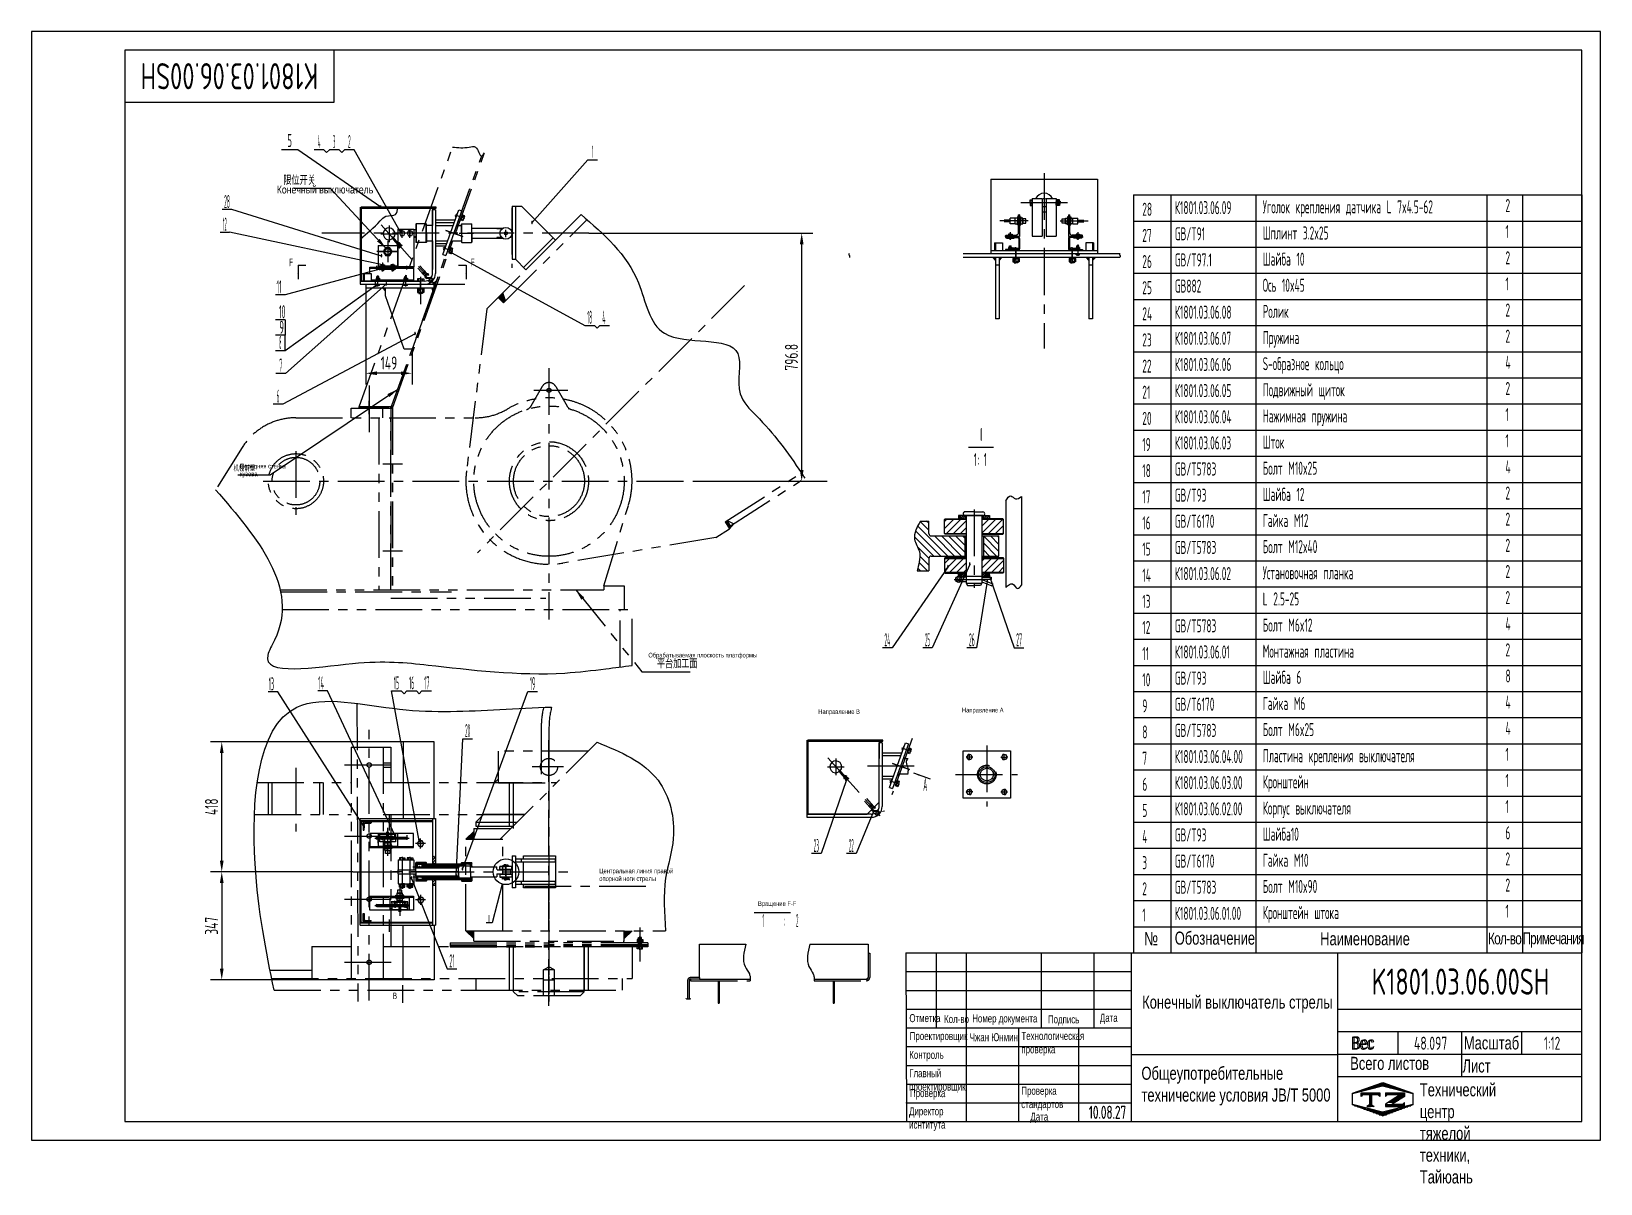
# Model space of a CAD drawing. Header units: millimetres. Extents: x -8556 to -3516, y 8246 to 11949.
import ezdxf
from ezdxf.enums import TextEntityAlignment as Align

# ---------------------------------------------------------------- set-up
doc = ezdxf.new("R2010")
doc.units = ezdxf.units.MM
doc.header["$LTSCALE"] = 120
for name, pattern in [('F', [0.75, 0.5, -0.25]), ('G', [2, 1.25, -0.25, 0.25, -0.25]), ('K', [2.5, 1.25, -0.25, 0.25, -0.25, 0.25, -0.25])]:
    doc.linetypes.add(name, pattern=pattern)
for name, color, linetype in [('01', 7, 'Continuous'), ('02', 1, 'Continuous'), ('04', 2, 'F'), ('05', 142, 'G'), ('07', 6, 'K'), ('08', 1, 'Continuous'), ('11', 3, 'Continuous'), ('THICK', 7, 'Continuous')]:
    doc.layers.add(name, color=color, linetype=linetype)
doc.styles.add('HZLIB', font='TXT.shx', dxfattribs={"width": 0.5, "height": 42})
doc.styles.get("Standard").update_dxf_attribs({"font": 'isocp', "width": 0.707, "bigfont": 'intecad.shx'})
doc.dimstyles.new('INTE', dxfattribs={"dimscale": 12, "dimtxt": 3.5, "dimasz": 3, "dimexe": 3, "dimexo": 0, "dimgap": 1, "dimtad": 1, "dimdec": 1, "dimdsep": 46, "dimtxsty": 'Standard', "dimcen": 0, "dimclrd": 1, "dimclre": 1, "dimclrt": 3, "dimaunit": 1, "dimadec": 0, "dimazin": 0, "dimtfac": 1, "dimtdec": 1, "dimtmove": 0, "dimatfit": 0, "dimfxl": 0, "dimarcsym": 0})
pattern_1 = [(135, (-20984.964, 5069.4355), (-2.80633, -2.80633), [])]
pattern_2 = [(45, (-8371.007, 8994.4175), (-6.735192, 6.735192), [])]

msp = doc.modelspace()

# ---------------------------------------------------------------- texts
at = {"style": 'HZLIB', "width": 0.5}
for s, p in [('28', (-4988.01, 11355.99)), ('К1801.03.06.09', (-4883.69, 11361.17)), ('Уголок крепления датчика L 7x4.5-62', (-4601.21, 11363.72)), ('2', (-3821.68, 11367.99)), ('27', (-4988.01, 11271.99)), ('GB/T91', (-4883.69, 11277.17)), ('Шплинт 3.2x25', (-4601.21, 11279.72)), ('1', (-3821.68, 11283.99)), ('2', (-3821.68, 11199.99)), ('26', (-4988.01, 11187.99)), ('GB/T97.1', (-4883.69, 11193.17)), ('Шайба 10', (-4601.21, 11195.72)), ('25', (-4988.01, 11103.99)), ('GB882', (-4883.69, 11109.17)), ('Ось 10x45', (-4601.21, 11111.72)), ('1', (-3821.68, 11115.99)), ('24', (-4988.01, 11019.99)), ('К1801.03.06.08', (-4883.69, 11025.17)), ('Ролик', (-4601.21, 11027.72)), ('2', (-3821.68, 11031.99)), ('2', (-3821.68, 10947.99)), ('23', (-4988.01, 10935.99)), ('К1801.03.06.07', (-4883.69, 10941.17)), ('Пружина', (-4601.21, 10943.72)), ('22', (-4988.01, 10851.99)), ('К1801.03.06.06', (-4883.69, 10857.17)), ('S-образное кольцо', (-4601.21, 10859.72)), ('4', (-3821.68, 10863.99)), ('21', (-4988.01, 10767.99)), ('К1801.03.06.05', (-4883.69, 10773.17)), ('Подвижный щиток', (-4601.21, 10775.72)), ('2', (-3821.68, 10779.99)), ('1', (-3821.68, 10695.99)), ('20', (-4988.01, 10683.99)), ('К1801.03.06.04', (-4883.69, 10689.17)), ('Нажимная пружина', (-4601.21, 10691.72)), ('19', (-4988.01, 10599.99)), ('К1801.03.06.03', (-4883.69, 10605.17)), ('Шток', (-4601.21, 10607.72)), ('1', (-3821.68, 10611.99)), ('18', (-4988.01, 10515.99)), ('GB/T5783', (-4883.69, 10521.17)), ('Болт M10x25', (-4601.21, 10523.72)), ('4', (-3821.68, 10527.99)), ('2', (-3821.68, 10443.99)), ('17', (-4988.01, 10431.99)), ('GB/T93', (-4883.69, 10437.17)), ('Шайба 12', (-4601.21, 10439.72)), ('16', (-4988.01, 10347.99)), ('GB/T6170', (-4883.69, 10353.17)), ('Гайка M12', (-4601.21, 10355.72)), ('2', (-3821.68, 10359.99)), ('15', (-4988.01, 10263.99)), ('GB/T5783', (-4883.69, 10269.17)), ('Болт M12x40', (-4601.21, 10271.72)), ('2', (-3821.68, 10275.99)), ('2', (-3821.68, 10191.99)), ('14', (-4988.01, 10179.99)), ('К1801.03.06.02', (-4883.69, 10185.17)), ('Установочная планка', (-4601.21, 10187.72)), ('13', (-4988.01, 10095.99)), ('L 2.5-25', (-4601.21, 10103.72)), ('2', (-3821.68, 10107.99)), ('12', (-4988.01, 10011.99)), ('GB/T5783', (-4883.69, 10017.17)), ('Болт M6x12', (-4601.21, 10019.72)), ('4', (-3821.68, 10023.99)), ('2', (-3821.68, 9939.99)), ('11', (-4988.01, 9927.99)), ('К1801.03.06.01', (-4883.69, 9933.17)), ('Монтажная пластина', (-4601.21, 9935.72)), ('10', (-4988.01, 9843.99)), ('GB/T93', (-4883.69, 9849.17)), ('Шайба 6', (-4601.21, 9851.72)), ('8', (-3821.68, 9855.99)), ('9', (-4988.01, 9759.99)), ('GB/T6170', (-4883.69, 9765.17)), ('Гайка M6', (-4601.21, 9767.72)), ('4', (-3821.68, 9771.99)), ('4', (-3821.68, 9687.99)), ('8', (-4988.01, 9675.99)), ('GB/T5783', (-4883.69, 9681.17)), ('Болт M6x25', (-4601.21, 9683.72)), ('7', (-4988.01, 9591.99)), ('К1801.03.06.04.00', (-4883.69, 9597.17)), ('Пластина крепления выключателя', (-4601.21, 9599.72)), ('1', (-3821.68, 9603.99)), ('6', (-4988.01, 9507.99)), ('К1801.03.06.03.00', (-4883.69, 9513.17)), ('Кронштейн', (-4601.21, 9515.72)), ('1', (-3821.68, 9519.99)), ('1', (-3821.68, 9435.99)), ('5', (-4988.01, 9423.99)), ('К1801.03.06.02.00', (-4883.69, 9429.17)), ('Корпус выключателя', (-4601.21, 9431.72)), ('4', (-4988.01, 9339.99)), ('GB/T93', (-4883.69, 9345.17)), ('Шайба10', (-4601.21, 9347.72)), ('6', (-3821.68, 9351.99)), ('3', (-4988.01, 9255.99)), ('GB/T6170', (-4883.69, 9261.17)), ('Гайка M10', (-4601.21, 9263.72)), ('2', (-3821.68, 9267.99)), ('2', (-3821.68, 9183.99)), ('2', (-4988.01, 9171.99)), ('GB/T5783', (-4883.69, 9177.17)), ('Болт M10x90', (-4601.21, 9179.72)), ('1', (-4988.01, 9087.99)), ('К1801.03.06.01.00', (-4883.69, 9093.17)), ('Кронштейн штока', (-4601.21, 9095.72)), ('1', (-3821.68, 9099.99))]:
    msp.add_text(s, height=42, dxfattribs=at).set_placement(p)
at = {"layer": '01', "attachment_point": 1}
for s, insert, char_height in [('{\\fArial|b0|i0|c204|p34;Отметка}', (-5736.04, 8790.3), 25.704), ('{\\fArial|b0|i0|c204|p34;Кол-во}', (-5624.57, 8787.35), 25.704), ('{\\fArial|b0|i0|c204|p34;Номер документа}', (-5534.28, 8789.32), 25.704), ('{\\fArial|b0|i0|c204|p34;Подпись}', (-5291.15, 8786.36), 25.704), ('{\\fArial|b0|i0|c204|p34;Дата}', (-5124.43, 8791.29), 25.704), ('{\\fArial|b0|i0|c204|p34;Проектировщик}', (-5734.91, 8732.89), 25.704), ('{\\fArial|b0|i0|c204|p34;\\C3;Чжан Юнмин}', (-5542.17, 8728.94), 25.704), ('{\\fArial|b0|i0|c204|p34;Технологическая\\Pпроверка}', (-5376.34, 8733.08), 25.704), ('{\\fArial|b0|i0|c204|p34;Контроль}', (-5736.39, 8672.34), 25.704), ('{\\fArial|b0|i0|c204|p34;Вес}', (-4313.27, 8719.07), 41.9832), ('{\\fArial|b0|i0|c204|p34;Главный\\Pпроектировщик}', (-5736.61, 8613.18), 25.704), ('{\\fArial|b0|i0|c204|p34;Проверка}', (-5734.1, 8549.25), 25.704), ('{\\fArial|b0|i0|c204|p34;Проверка\\Pстандартов}', (-5376.59, 8556.89), 25.704), ('{\\fArial|b0|i0|c204|p34;Директор\\Pиснтитута}', (-5737.01, 8490.85), 25.704), ('{\\fArial|b0|i0|c204|p34;Дата}', (-5347.38, 8473.67), 25.704)]:
    msp.add_mtext(s, dxfattribs=dict(at, insert=insert, char_height=char_height))
at = {"layer": '01', "insert": (-4096.61, 8568.07), "char_height": 41.9832, "width": 1.9729, "attachment_point": 1}
msp.add_mtext('{\\fArial|b0|i0|c204|p34;Технический центр\\Pтяжелой техники, Тайюань}', dxfattribs=at)
at = {"layer": '02', "width": 0.605172}
for p, p2 in [((-7437.05, 11378.01), (-7431.05, 11378.01)), ((-7373.61, 11298.91), (-7367.61, 11298.91)), ((-6951.27, 11328.18), (-6945.27, 11328.18)), ((-7209.05, 11231.93), (-7203.05, 11231.93)), ((-7440.15, 11179.91), (-7434.15, 11179.91)), ((-7434.58, 11221.61), (-7428.58, 11221.61)), ((-7430.79, 11193.91), (-7424.79, 11193.91)), ((-7419.16, 11130.91), (-7413.16, 11130.91)), ((-7451.52, 11126.91), (-7445.52, 11126.91)), ((-7326.7, 10971.28), (-7320.7, 10971.28)), ((-5615.32, 10222.04), (-5609.32, 10222.04)), ((-5545.36, 10230.78), (-5539.36, 10230.78)), ((-5489.01, 10175.43), (-5483.01, 10175.43)), ((-5481.52, 10192.4), (-5475.52, 10192.4)), ((-5942.4, 9535.24), (-5936.4, 9535.24)), ((-5853.98, 9436.38), (-5847.98, 9436.38)), ((-7490, 9386.74), (-7484, 9386.74)), ((-7392.02, 9358.15), (-7386.02, 9358.15)), ((-7313.82, 9342.23), (-7307.82, 9342.23)), ((-7338.25, 9221.19), (-7332.25, 9221.19)), ((-7194.23, 9228.38), (-7188.23, 9228.38)), ((-7174.55, 9250.89), (-7168.55, 9250.89))]:
    msp.add_text('\\M+5A1F1', height=10, dxfattribs=at).set_placement(p, p2, align=Align.FIT)
at = {"layer": '02', "color": 3, "insert": (-7837.28, 10534.9), "char_height": 17.5, "attachment_point": 9}
msp.add_mtext('机棚前壁', dxfattribs=at)
at = {"layer": '05', "attachment_point": 1}
for s, insert, char_height in [('{\\fArial|b0|i0|c204|p34;\\W0.8;\\C3;Конечный выключатель}', (-7767.8, 11452.68), 25), ('{\\C3;I}', (-5509.58, 10674.31), 42), ('{\\fArial|b0|i0|c204|p34;\\C3;Передняя стенка\\Pкузова}', (-7885.91, 10559.09), 15), ('{\\fArial|b0|i0|c204|p34;\\C3;Обрабатываемая плоскость платформы}', (-6574.59, 9951.59), 15), ('{\\fArial|b0|i0|c204|p34;\\C3;Направление В}', (-6028.51, 9769.97), 15), ('{\\fArial|b0|i0|c204|p34;\\C3;Направление А}', (-5567.1, 9774.81), 15), ('{\\fArial|b0|i0|c204|p34;\\C3;Центральная линия правой\\Pопорной ноги стрелы}', (-6732.11, 9258.11), 15), ('{\\fArial|b0|i0|c204|p34;\\C3;Вращение \\fArial|b0|i0|c0|p34;F-F}', (-6222.36, 9153.06), 15), ('{\\fArial|b0|i0|c204|p34;\\C0;№}', (-4982.01, 9053.75), 42), ('{\\fArial|b0|i0|c204|p34;\\C0;Обозначение}', (-4883.77, 9055.59), 42), ('{\\fArial|b0|i0|c204|p34;\\C0;Наименование}', (-4416.62, 9053.64), 42), ('{\\fArial|b0|i0|c204|p34;\\T0.9;\\C0;Кол-во}', (-3877.4, 9052.45), 38), ('{\\fArial|b0|i0|c204|p34;\\T0.9;\\C0;Примечания}', (-3766.44, 9052.99), 38), ('{\\fArial|b0|i0|c204|p34;\\C3;Конечный выключатель стрелы}', (-4988.32, 8849.97), 42), ('{\\fArial|b0|i0|c204|p34;\\C0;Масштаб}', (-3955.14, 8718.87), 42), ('{\\fArial|b0|i0|c204|p34;\\C250;Вес}', (-4318.34, 8717.83), 42), ('{\\fArial|b0|i0|c204|p34;\\C0;Общеупотребительные\\Pтехнические условия \\fArial|b0|i0|c0|p34;JB/T 5000}', (-4990.64, 8621.33), 42), ('{\\fArial|b0|i0|c204|p34;\\C0;Всего листов}', (-4320.21, 8653.21), 42), ('{\\fArial|b0|i0|c204|p34;\\C0;Лист}', (-3959.6, 8644.69), 42)]:
    msp.add_mtext(s, dxfattribs=dict(at, insert=insert, char_height=char_height))
at = {"layer": '05', "insert": (-7089.2, 9109.43), "char_height": 25, "width": 0.6275, "attachment_point": 1}
msp.add_mtext('{\\C3;I}', dxfattribs=at)
at = {"layer": '07', "color": 3, "char_height": 26.25}
for s, insert, attachment_point in [('限位开关', (-7642.93, 11455.34), 9), ('平台加工面', (-6546.86, 9901.92), 7)]:
    msp.add_mtext(s, dxfattribs=dict(at, insert=insert, attachment_point=attachment_point))
at = {"layer": '11', "width": 0.696129}
msp.add_text('K1801.03.06.00SH', height=84, rotation=180, dxfattribs=at).set_placement((-7634.8, 11846.72), (-8205.22, 11846.72), align=Align.FIT)
at = {"layer": '11'}
for s, height, width, p, p2 in [('5', 42.07, 0.580322, (-7733.57, 11576.92), (-7719.13, 11576.92)), ('4', 42.07, 0.31991, (-7636.46, 11573.42), (-7627.71, 11573.42)), ('3', 42.07, 0.310404, (-7587.27, 11573.42), (-7579.55, 11573.42)), ('2', 42.07, 0.330937, (-7538.98, 11573.42), (-7530.49, 11573.42)), ('1', 42.07, 0.237647, (-6755.23, 11541.34), (-6751.73, 11541.34)), ('28', 42.073, 0.353672, (-7936.97, 11380.74), (-7918.37, 11380.74)), ('12', 42.073, 0.262254, (-7940.83, 11308.08), (-7928.59, 11308.08)), ('11', 42.073, 0.4469, (-7768.47, 11106.78), (-7752.49, 11106.78)), ('10', 42.073, 0.466135, (-7760.81, 11026.47), (-7740.2, 11026.47)), ('18', 42.073, 0.356471, (-6770.88, 11008.61), (-6755.13, 11008.61)), ('4', 42.07, 0.402713, (-6722.56, 11008.61), (-6711.55, 11008.61)), ('9', 42.07, 0.571883, (-7759.85, 10976.63), (-7744.9, 10976.63)), ('8', 42.07, 0.30246, (-7759.85, 10927.48), (-7752.85, 10927.48)), ('7', 42.07, 0.378075, (-7759.38, 10854.4), (-7750.63, 10854.4)), ('6', 42.07, 0.306166, (-7767.68, 10755.32), (-7759.96, 10755.32)), ('24', 42.073, 0.327474, (-5816.16, 9972.51), (-5797.56, 9972.51)), ('25', 42.073, 0.298009, (-5686, 9972.51), (-5669.81, 9972.51)), ('26', 42.073, 0.340172, (-5544.89, 9972.51), (-5526.29, 9972.51)), ('27', 42.073, 0.353672, (-5393.05, 9972.51), (-5374.45, 9972.51)), ('13', 42.073, 0.372293, (-7793.87, 9830.75), (-7776.77, 9830.75)), ('14', 42.073, 0.403744, (-7635.42, 9833.91), (-7615.89, 9833.91)), ('15', 42.073, 0.381047, (-7392.32, 9833.91), (-7374.82, 9833.91)), ('16', 42.073, 0.356055, (-7343.13, 9833.91), (-7326.65, 9833.91)), ('17', 42.073, 0.376119, (-7294.52, 9833.91), (-7277.9, 9833.91)), ('19', 42.073, 0.370796, (-6955.25, 9831.68), (-6937.76, 9831.68)), ('20', 42.073, 0.313019, (-7163.01, 9680.44), (-7146.53, 9680.44)), ('23', 42.073, 0.312887, (-6043.68, 9311.27), (-6026.68, 9311.27)), ('22', 42.073, 0.285708, (-5930.46, 9311.27), (-5914.71, 9311.27)), ('21', 42.073, 0.376119, (-7213.41, 8940.43), (-7196.79, 8940.43)), ('K1801.03.06.00SH', 84, 0.696129, (-4251.22, 8852.72), (-3680.8, 8852.72)), ('48.097', 42, 0.678746, (-4115.51, 8675.72), (-4008.51, 8675.72)), ('1:12', 42, 0.651478, (-3698.14, 8675.72), (-3645.88, 8675.72)), ('10.08.27', 42, 0.642055, (-5160.01, 8453.72), (-5040.01, 8453.72)), ('10.08.27', 41.983, 0.642055, (-5159.38, 8453.71), (-5039.43, 8453.71))]:
    msp.add_text(s, height=height, dxfattribs=dict(at, width=width)).set_placement(p, p2, align=Align.FIT)
for s, height, width, p in [('F', 24.5, 0.707, (-7728.94, 11186.05)), ('F', 24.5, 0.707, (-7145.53, 11186.02)), ('A', 42.07, 0.306166, (-5691.6, 9495)), ('1         :     2', 42.0729, 0.237647, (-6208.21, 9057.41)), ('B', 21, 0.707, (-7395.44, 8832.16))]:
    msp.add_text(s, height=height, dxfattribs=dict(at, width=width)).set_placement(p, align=Align.BOTTOM_LEFT)
at = {"layer": '11', "width": 0.580322}
msp.add_text('1: 1', height=42.073, dxfattribs=at).set_placement((-5507.92, 10551.41), align=Align.CENTER)

# ---------------------------------------------------------------- blocks, each defined once
blk = doc.blocks.new('*U7')
at = {"layer": '01'}
for p, q in [((-8.4, 0), (-8.4, 8.9)), ((-8.4, 8.9), (0, 8.9)), ((-8.4, 5), (0, 5)), ((0, 8.9), (0, 0)), ((0, -8.9), (0, 0)), ((-8.4, 0), (-8.4, -8.9)), ((-8.4, -5), (0, -5)), ((-8.4, -8.9), (0, -8.9))]:
    blk.add_line(p, q, dxfattribs=at)
at = {"layer": '05'}
blk.add_line((-9.5, 0), (1.1, 0), dxfattribs=at)
blk = doc.blocks.new('*U8')
at = {"layer": '01'}
for p, q in [((-7.7, 2.6), (-7.7, 0)), ((0, 2.6), (-7.7, 2.6)), ((-7.7, 0), (0, 0)), ((0, 0), (-1.5, 2.6)), ((0, 2.6), (1.5, 0)), ((0, 2.6), (7.7, 2.6)), ((7.7, 0), (0, 0)), ((7.7, 2.6), (7.7, 0))]:
    blk.add_line(p, q, dxfattribs=at)
at = {"layer": '05'}
blk.add_line((0, 4.7), (0, -2.1), dxfattribs=at)
blk = doc.blocks.new('*U3')
at = {"layer": '01'}
for p, q in [((-10.8, 0), (-10.8, 10)), ((-10.8, 10), (0, 10)), ((-10.8, 6), (0, 6)), ((0, 10), (0, 0)), ((0, -10), (0, 0)), ((-10.8, 0), (-10.8, -10)), ((-10.8, -6), (0, -6)), ((-10.8, -10), (0, -10))]:
    blk.add_line(p, q, dxfattribs=at)
at = {"layer": '05'}
blk.add_line((-11.9, 0), (1.1, 0), dxfattribs=at)
blk = doc.blocks.new('*U4')
at = {"layer": '01'}
for p, q in [((-9.2, 3.1), (-9.2, 0)), ((0, 3.1), (-9.2, 3.1)), ((-9.2, 0), (0, 0)), ((0, 0), (-1.8, 3.1)), ((0, 3.1), (1.8, 0)), ((0, 3.1), (9.2, 3.1)), ((9.2, 0), (0, 0)), ((9.2, 3.1), (9.2, 0))]:
    blk.add_line(p, q, dxfattribs=at)
at = {"layer": '05'}
blk.add_line((0, 5.2), (0, -2.1), dxfattribs=at)
blk = doc.blocks.new('*U5')
at = {"layer": '01'}
for p, q in [((-5.2, 0), (-5.2, 5.5)), ((-5.2, 5.5), (0, 5.5)), ((-5.2, 3), (0, 3)), ((0, 5.5), (0, 0)), ((0, -5.5), (0, 0)), ((-5.2, 0), (-5.2, -5.5)), ((-5.2, -3), (0, -3)), ((-5.2, -5.5), (0, -5.5))]:
    blk.add_line(p, q, dxfattribs=at)
at = {"layer": '05'}
blk.add_line((-6.3, 0), (1.1, 0), dxfattribs=at)
blk = doc.blocks.new('*U6')
at = {"layer": '01'}
for p, q in [((-4.6, 1.6), (-4.6, 0)), ((0, 1.6), (-4.6, 1.6)), ((-4.6, 0), (0, 0)), ((0, 0), (-0.9, 1.6)), ((0, 1.6), (0.9, 0)), ((0, 1.6), (4.6, 1.6)), ((4.6, 0), (0, 0)), ((4.6, 1.6), (4.6, 0))]:
    blk.add_line(p, q, dxfattribs=at)
at = {"layer": '05'}
blk.add_line((0, 3.7), (0, -2.1), dxfattribs=at)
blk = doc.blocks.new('*U12')
at = {"layer": '01'}
for p, q in [((0, 70), (2.7, 70)), ((0, 70), (0, 0)), ((4, 11.5), (4, 68.7)), ((0, 0), (45, 0)), ((43.7, 4), (11.5, 4)), ((45, 0), (45, 2.7))]:
    blk.add_line(p, q, dxfattribs=at)
for centre, radius, start, end in [((2.7, 68.7), 1.32, 359.954, 90), ((11.5, 11.5), 7.5, 180, 270), ((43.7, 2.7), 1.32, 0, 89.9884)]:
    blk.add_arc(centre, radius, start, end, dxfattribs=at)
blk = doc.blocks.new('*D37')
at = {"layer": '08', "color": 1, "lineweight": -2}
for p, q in [((-7482, 11129.9), (-7482, 10813.9)), ((-7333.2, 10926.9), (-7333.2, 10813.9)), ((-7369.2, 10849.9), (-7446, 10849.9))]:
    blk.add_line(p, q, dxfattribs=at)
at = {"layer": '08', "color": 1}
for points in [[(-7446, 10855.9), (-7446, 10843.9), (-7482, 10849.9)], [(-7369.2, 10855.9), (-7369.2, 10843.9), (-7333.2, 10849.9)]]:
    blk.add_solid(points, dxfattribs=at)
at = {"layer": 'DEFPOINTS', "color": 0}
for p in [(-7482, 11129.9), (-7333.2, 10926.9), (-7482, 10849.9)]:
    blk.add_point(p, dxfattribs=at)
at = {"layer": '08', "color": 3, "insert": (-7407.6, 10882.9), "char_height": 42, "attachment_point": 5}
blk.add_mtext('149', dxfattribs=at)
blk = doc.blocks.new('*U1')
at = {"layer": '01'}
for p, q in [((0, 8.9), (-8, 4.3)), ((-8, 4.3), (-8, 0)), ((-8, -4.3), (-8, 0)), ((8, 4.3), (0, 8.9)), ((8, 0), (8, 4.3)), ((8, 0), (8, -4.3)), ((0, -8.9), (-8, -4.3)), ((8, -4.3), (0, -8.9))]:
    blk.add_line(p, q, dxfattribs=at)
at = {"layer": '05'}
for p, q in [((-9.9, 0), (9.3, 0)), ((0, -10.7), (0, 10.3))]:
    blk.add_line(p, q, dxfattribs=at)
blk = doc.blocks.new('*U11')
at = {"layer": '01'}
for p, q in [((0, 5.5), (-5, 2.6)), ((-5, 2.6), (-5, 0)), ((-5, -2.6), (-5, 0)), ((5, 2.6), (0, 5.5)), ((5, 0), (5, 2.6)), ((5, 0), (5, -2.6)), ((0, -5.5), (-5, -2.6)), ((5, -2.6), (0, -5.5))]:
    blk.add_line(p, q, dxfattribs=at)
at = {"layer": '05'}
for p, q in [((-6.9, 0), (6.3, 0)), ((0, -7.3), (0, 6.9))]:
    blk.add_line(p, q, dxfattribs=at)
blk = doc.blocks.new('*U10')
at = {"layer": '01'}
for p, q in [((0, 25), (0, 0)), ((0, 25), (2, 25)), ((0, 0), (25, 0)), ((3, 6.5), (3, 24)), ((23.5, 3), (6.5, 3)), ((25, 0), (25, 1.5))]:
    blk.add_line(p, q, dxfattribs=at)
for centre, radius, start, end in [((2, 24), 0.99, 0.2621, 90), ((6.5, 6.5), 3.5, 180, 269.8782), ((23.5, 1.5), 1.52, 0, 90)]:
    blk.add_arc(centre, radius, start, end, dxfattribs=at)
blk = doc.blocks.new('*U9')
at = {"layer": '01'}
for p, q in [((0, 10), (-9, 4.8)), ((-9, 4.8), (-9, 0)), ((-9, -4.8), (-9, 0)), ((9, 4.8), (0, 10)), ((9, 0), (9, 4.8)), ((9, 0), (9, -4.8)), ((0, -10), (-9, -4.8)), ((9, -4.8), (0, -10))]:
    blk.add_line(p, q, dxfattribs=at)
at = {"layer": '05'}
for p, q in [((-10.9, 0), (10.3, 0)), ((0, -11.8), (0, 11.4))]:
    blk.add_line(p, q, dxfattribs=at)
blk = doc.blocks.new('*D65')
at = {"layer": '08', "color": 1, "lineweight": -2}
for p, q in [((-7362.4, 9665.7), (-7980.6, 9665.7)), ((-7944.6, 9283.7), (-7944.6, 9629.7)), ((-7523.5, 9247.7), (-7980.6, 9247.7))]:
    blk.add_line(p, q, dxfattribs=at)
at = {"layer": '08', "color": 1}
for points in [[(-7950.6, 9629.7), (-7938.6, 9629.7), (-7944.6, 9665.7)], [(-7950.6, 9283.7), (-7938.6, 9283.7), (-7944.6, 9247.7)]]:
    blk.add_solid(points, dxfattribs=at)
at = {"layer": 'DEFPOINTS', "color": 0}
for p in [(-7944.6, 9665.7), (-7362.4, 9665.7), (-7523.5, 9247.7)]:
    blk.add_point(p, dxfattribs=at)
at = {"layer": '08', "color": 3, "insert": (-7977.6, 9456.7), "char_height": 42, "attachment_point": 5, "rotation": 90}
blk.add_mtext('418', dxfattribs=at)
blk = doc.blocks.new('*D66')
at = {"layer": '08', "color": 1, "lineweight": -2}
for p, q in [((-7848.4, 9247.7), (-7980.6, 9247.7)), ((-7944.6, 9211.7), (-7944.6, 8936.7)), ((-7321.3, 8900.7), (-7980.6, 8900.7))]:
    blk.add_line(p, q, dxfattribs=at)
at = {"layer": '08', "color": 1}
for points in [[(-7950.6, 9211.7), (-7938.6, 9211.7), (-7944.6, 9247.7)], [(-7950.6, 8936.7), (-7938.6, 8936.7), (-7944.6, 8900.7)]]:
    blk.add_solid(points, dxfattribs=at)
at = {"layer": 'DEFPOINTS', "color": 0}
for p in [(-7848.4, 9247.7), (-7944.6, 8900.7), (-7321.3, 8900.7)]:
    blk.add_point(p, dxfattribs=at)
at = {"layer": '08', "color": 3, "insert": (-7977.6, 9074.2), "char_height": 42, "attachment_point": 5, "rotation": 90}
blk.add_mtext('347', dxfattribs=at)
blk = doc.blocks.new('*U67')
at = {"layer": '01'}
for p, q in [((0, 8.9), (-8, 4.3)), ((-8, 4.3), (-8, 0)), ((-8, -4.3), (-8, 0)), ((8, 4.3), (0, 8.9)), ((8, 0), (8, 4.3)), ((8, 0), (8, -4.3)), ((0, -8.9), (-8, -4.3)), ((8, -4.3), (0, -8.9))]:
    blk.add_line(p, q, dxfattribs=at)
at = {"layer": '05'}
for p, q in [((-9.9, 0), (9.3, 0)), ((0, -10.7), (0, 10.3))]:
    blk.add_line(p, q, dxfattribs=at)
blk = doc.blocks.new('*D69')
at = {"layer": '08', "color": 1, "lineweight": -2}
for p, q in [((-6765.8, 11299.9), (-6046, 11299.9)), ((-6082, 10539.1), (-6082, 11263.9)), ((-6415.6, 10503.1), (-6046, 10503.1))]:
    blk.add_line(p, q, dxfattribs=at)
at = {"layer": '08', "color": 1}
for points in [[(-6088, 11263.9), (-6076, 11263.9), (-6082, 11299.9)], [(-6088, 10539.1), (-6076, 10539.1), (-6082, 10503.1)]]:
    blk.add_solid(points, dxfattribs=at)
at = {"layer": 'DEFPOINTS', "color": 0}
for p in [(-6765.8, 11299.9), (-6082, 11299.9), (-6415.6, 10503.1)]:
    blk.add_point(p, dxfattribs=at)
at = {"layer": '08', "color": 3, "insert": (-6115, 10901.5), "char_height": 42, "attachment_point": 5, "rotation": 90}
blk.add_mtext('796.8', dxfattribs=at)
blk = doc.blocks.new('*U76', base_point=(251.96, 168.31))
at = {"layer": '01'}
for p, q in [((251.96, 168.31), (251.96, 182.31)), ((195.96, 168.31), (251.96, 168.31))]:
    blk.add_line(p, q, dxfattribs=at)
blk = doc.blocks.new('*U77')
at = {"layer": '04'}
blk.add_blockref('*U76', (0, 0), dxfattribs=at)
blk = doc.blocks.new('*U78')
at = {"layer": '01'}
for points in [[(415, 292), (25, 292)], [(25, 292), (25, 5)], [(415, 5), (415, 292)], [(25, 5), (415, 5)]]:
    blk.add_lwpolyline(points, dxfattribs=at)
at = {"layer": '02'}
for points in [[(420, 297), (0, 297)], [(0, 297), (0, 0)], [(420, 0), (420, 297)], [(0, 0), (420, 0)]]:
    blk.add_lwpolyline(points, dxfattribs=at)
blk = doc.blocks.new('*X112')
at = {"color": 0}
for p, q in [((127.06, 7.8), (132.06, 7.8)), ((127.06, 7.5), (132.06, 7.5)), ((127.06, 7.2), (127.32, 7.2)), ((127.84, 5.4), (129.64, 5.4)), ((128.3, 5.7), (130.1, 5.7)), ((128.77, 6), (130.57, 6)), ((129.23, 6.3), (131.04, 6.3)), ((129.7, 6.6), (131.51, 6.6)), ((130.16, 6.9), (131.98, 6.9)), ((130.62, 7.2), (132.06, 7.2))]:
    blk.add_line(p, q, dxfattribs=at)
blk = doc.blocks.new('*X113')
at = {"color": 0}
for p, q in [((127.06, 4.8), (132.06, 4.8)), ((127.06, 4.5), (132.06, 4.5)), ((131.84, 5.1), (132.06, 5.1))]:
    blk.add_line(p, q, dxfattribs=at)
blk = doc.blocks.new('*X111')
at = {"color": 0}
for p, q in [((122.34, 4.5), (123.72, 4.5)), ((122.82, 4.8), (123.24, 4.8))]:
    blk.add_line(p, q, dxfattribs=at)
blk = doc.blocks.new('*X110')
at = {"color": 0}
for p, q in [((120.53, 7.8), (125.53, 7.8)), ((120.53, 7.5), (125.53, 7.5)), ((120.53, 7.2), (120.79, 7.2)), ((125.27, 7.2), (125.53, 7.2))]:
    blk.add_line(p, q, dxfattribs=at)
blk = doc.blocks.new('*X109')
at = {"color": 0}
for p, q in [((119.8, 8.4), (120.72, 8.4)), ((120.66, 8.7), (121.92, 8.7)), ((121.52, 9), (123.12, 9)), ((122.38, 9.3), (124.32, 9.3)), ((123.24, 9.6), (125.52, 9.6)), ((124.1, 9.9), (128.52, 9.9)), ((124.97, 10.2), (127.67, 10.2)), ((125.83, 10.5), (126.82, 10.5)), ((127.02, 9.6), (129.37, 9.6)), ((128.22, 9.3), (130.22, 9.3)), ((129.42, 9), (131.07, 9)), ((130.62, 8.7), (131.92, 8.7)), ((131.82, 8.4), (132.77, 8.4)), ((118.22, 7.8), (118.32, 7.8)), ((118.22, 7.5), (118.27, 7.5)), ((118.22, 7.2), (118.27, 7.2)), ((118.22, 6.9), (118.27, 6.9)), ((118.22, 6.6), (118.27, 6.6)), ((118.22, 6.3), (118.27, 6.3)), ((118.22, 6), (118.27, 6)), ((118.22, 5.7), (118.27, 5.7)), ((118.22, 5.4), (118.27, 5.4)), ((118.22, 5.1), (118.27, 5.1)), ((118.22, 4.8), (118.27, 4.8)), ((118.79, 4.5), (119.42, 4.5)), ((118.94, 8.1), (119.52, 8.1)), ((119.61, 4.2), (120.62, 4.2)), ((131.92, 4.2), (132.95, 4.2)), ((133.02, 8.1), (133.62, 8.1)), ((133.12, 4.5), (133.76, 4.5)), ((134.22, 7.8), (134.32, 7.8)), ((134.27, 7.5), (134.32, 7.5)), ((134.27, 7.2), (134.32, 7.2)), ((134.27, 6.9), (134.32, 6.9)), ((134.27, 6.6), (134.32, 6.6)), ((134.27, 6.3), (134.32, 6.3)), ((134.27, 6), (134.32, 6)), ((134.27, 5.7), (134.32, 5.7)), ((134.27, 5.4), (134.32, 5.4)), ((134.27, 5.1), (134.32, 5.1)), ((134.27, 4.8), (134.32, 4.8)), ((120.43, 3.9), (121.82, 3.9)), ((121.26, 3.6), (123.02, 3.6)), ((122.08, 3.3), (124.22, 3.3)), ((122.91, 3), (125.42, 3)), ((123.73, 2.7), (128.89, 2.7)), ((124.55, 2.4), (128.07, 2.4)), ((125.38, 2.1), (127.26, 2.1)), ((126.2, 1.8), (126.45, 1.8)), ((127.12, 3), (129.7, 3)), ((128.32, 3.3), (130.51, 3.3)), ((129.52, 3.6), (131.32, 3.6)), ((130.72, 3.9), (132.14, 3.9))]:
    blk.add_line(p, q, dxfattribs=at)

# ---------------------------------------------------------------- dimensions: what is measured, and where the dimension line sits
at = {"layer": '08'}
for base, p1, p2, picture, middle in [((-6081.98, 11299.91), (-6415.59, 10503.11), (-6765.84, 11299.91), '*D69', (-6114.98, 10901.51)), ((-7944.62, 9665.73), (-7523.54, 9247.73), (-7362.36, 9665.73), '*D65', (-7977.62, 9456.73)), ((-7944.62, 8900.73), (-7848.39, 9247.73), (-7321.33, 8900.73), '*D66', (-7977.62, 9074.23))]:
    dim = msp.add_linear_dim(base=base, p1=p1, p2=p2, angle=90, dimstyle='INTE', dxfattribs=at)
    dim.commit()
    dim.dimension.update_dxf_attribs({"geometry": picture, "text_midpoint": middle})
dim = msp.add_linear_dim(base=(-7482, 10849.93), p1=(-7333.24, 10926.91), p2=(-7482, 11129.91), angle=180, text='149', dimstyle='INTE', dxfattribs=at)
dim.commit()
dim.dimension.update_dxf_attribs({"geometry": '*D37', "text_midpoint": (-7407.62, 10882.93)})

# ---------------------------------------------------------------- hatches: boundary and pattern name
at = {"layer": '01'}
for points in [[(-7497, 11383.91), (-7497, 11382.41), (-7500, 11382.41)], [(-7268, 11327.06), (-7270.65, 11324.41), (-7268, 11324.41)], [(-7268, 11272.76), (-7270.65, 11275.41), (-7268, 11275.41)], [(-7425.69, 11123.91), (-7419, 11123.91), (-7419, 11115.36)], [(-6062.38, 9671.05), (-6062.38, 9669.55), (-6065.38, 9669.55)], [(-7268, 9274.88), (-7270.65, 9272.23), (-7268, 9272.23)], [(-7268, 9220.58), (-7270.65, 9223.23), (-7268, 9223.23)]]:
    msp.add_hatch(color=256, dxfattribs=at).paths.add_polyline_path(points)
h = msp.add_hatch(color=256, dxfattribs=at)
h.paths.add_polyline_path([(-5459.5, 11212.92), (-5459.5, 11222.32), (-5466.71, 11222.32)])
h.paths.add_polyline_path([(-5438.85, 11222.32), (-5447.5, 11222.32), (-5447.5, 11212.53)])
h = msp.add_hatch(color=256, dxfattribs=at)
h.paths.add_polyline_path([(-5159.5, 11212.92), (-5159.5, 11222.32), (-5166.71, 11222.32)])
h.paths.add_polyline_path([(-5138.85, 11222.32), (-5147.5, 11222.32), (-5147.5, 11212.53)])
h = msp.add_hatch(color=256, dxfattribs=at)
h.paths.add_polyline_path([(-7262.36, 11123.91), (-7270.19, 11123.91), (-7267.16, 11110.57)])
h.paths.add_polyline_path([(-7258.04, 11135.91), (-7262.36, 11135.91), (-7262.36, 11123.91)])
h.paths.add_polyline_path([(-7253.73, 11147.88), (-7269, 11135.91), (-7258.04, 11135.91)])
at = {"layer": '02'}
h = msp.add_hatch(dxfattribs=at)
h.set_pattern_fill('LINE', color=256, scale=3, angle=45, style=0)
h.set_pattern_definition(pattern_2)
edge = h.paths.add_edge_path()
edge.add_spline(control_points=[(-7379.88, 11383.91), (-7379.94, 11382.91), (-7380, 11381.91), (-7380.06, 11380.91)], knot_values=[163.9756797, 163.9756797, 163.9756797, 163.9756797, 166.5243687, 166.5243687, 166.5243687, 166.5243687], degree=3, periodic=0)
edge.add_line((-7380.06, 11380.91), (-7256, 11380.91))
edge.add_line((-7256, 11380.91), (-7256, 11383.91))
edge.add_line((-7256, 11383.91), (-7379.88, 11383.91))
h = msp.add_hatch(dxfattribs=at)
h.set_pattern_fill('LINE', color=256, scale=3, angle=45, style=0)
h.set_pattern_definition(pattern_2)
edge = h.paths.add_edge_path()
edge.add_line((-7500, 11145.91), (-7497, 11145.91))
edge.add_line((-7497, 11145.91), (-7497, 11283.65))
edge.add_spline(control_points=[(-7497, 11283.65), (-7498, 11282.83), (-7499, 11282.01), (-7500, 11281.18)], knot_values=[0, 0, 0, 0, 3.9295189, 3.9295189, 3.9295189, 3.9295189], degree=3, periodic=0)
edge.add_line((-7500, 11281.18), (-7500, 11145.91))
h = msp.add_hatch(dxfattribs=at)
h.set_pattern_fill('LINE', color=256, scale=1.25, angle=135, style=0)
h.set_pattern_definition(pattern_1)
h.paths.add_polyline_path([(-5556.02, 10382.4), (-5556.02, 10392.4), (-5578.52, 10392.4), (-5578.52, 10382.4)])
h.paths.add_polyline_path([(-5499.58, 10392.4, -0.0148041), (-5499.95, 10392.4), (-5501.02, 10392.4), (-5501.02, 10382.4), (-5478.52, 10382.4), (-5478.52, 10392.4)])
h = msp.add_hatch(dxfattribs=at)
h.set_pattern_fill('LINE', color=256, scale=5, angle=135, style=0)
h.set_pattern_definition([(135, (-20984.964, 5069.435), (-11.22532, -11.22532), [])])
edge = h.paths.add_edge_path()
edge.add_arc((-5666.02, 10334.9), 7.5, 180, 270, ccw=False)
edge.add_line((-5673.52, 10334.9), (-5673.52, 10374.9))
edge.add_line((-5673.52, 10374.9), (-5700.47, 10374.9))
edge.add_spline(control_points=[(-5700.47, 10374.9), (-5711.65, 10355.21), (-5730.6, 10321.83), (-5699.85, 10280.57), (-5704.11, 10244.54), (-5708.55, 10224.33), (-5710.62, 10214.9)], knot_values=[0, 0, 0, 0, 61.2849283, 103.9119004, 137.2234846, 166.3637896, 166.3637896, 166.3637896, 166.3637896], degree=3, periodic=0)
edge.add_line((-5710.62, 10214.9), (-5673.52, 10214.9))
edge.add_line((-5673.52, 10214.9), (-5673.52, 10254.9))
edge.add_arc((-5666.02, 10254.9), 7.5, 90, 180, ccw=False)
edge.add_line((-5666.02, 10262.4), (-5558.52, 10262.4))
edge.add_line((-5558.52, 10262.4), (-5558.52, 10327.4))
edge.add_line((-5558.52, 10327.4), (-5666.02, 10327.4))
h.paths.add_polyline_path([(-5448.52, 10327.4), (-5498.52, 10327.4), (-5498.52, 10262.4), (-5448.52, 10262.4)])
h = msp.add_hatch(dxfattribs=at)
h.set_pattern_fill('LINE', color=256, scale=5, angle=45, style=0)
h.set_pattern_definition([(45, (-20984.964, 5069.435), (-11.22532, 11.22532), [])])
h.paths.add_polyline_path([(-5553.52, 10334.9), (-5553.52, 10379.9), (-5623.52, 10379.9), (-5623.52, 10334.9)])
h.paths.add_polyline_path([(-5433.52, 10334.9), (-5433.52, 10379.9), (-5503.52, 10379.9), (-5503.52, 10334.9)])
h.paths.add_polyline_path([(-5623.52, 10254.9), (-5623.52, 10209.9), (-5553.52, 10209.9), (-5553.52, 10254.9)])
h.paths.add_polyline_path([(-5503.52, 10254.9), (-5503.52, 10209.9), (-5433.52, 10209.9), (-5433.52, 10254.9)])
h = msp.add_hatch(dxfattribs=at)
h.set_pattern_fill('LINE', color=256, scale=1.25, angle=135, style=0)
h.set_pattern_definition(pattern_1)
h.paths.add_polyline_path([(-5556.02, 10197.4), (-5556.02, 10207.4), (-5578.52, 10207.4), (-5578.52, 10197.4)])
h.paths.add_polyline_path([(-5478.52, 10197.4), (-5478.52, 10207.4), (-5501.02, 10207.4), (-5501.02, 10197.4)])
h = msp.add_hatch(dxfattribs=at)
h.set_pattern_fill('LINE', color=256, scale=3, angle=135, style=0)
h.set_pattern_definition([(135, (-8383.007, 8500.268), (-6.73519, -6.73519), [])])
h.paths.add_polyline_path([(-7497, 9412.23), (-7500, 9412.23), (-7500, 9247.73), (-7497, 9247.73)])
h.paths.add_polyline_path([(-7497, 9247.73), (-7500, 9247.73), (-7500, 9083.23), (-7497, 9083.23)])
h = msp.add_hatch(dxfattribs=at)
h.set_pattern_fill('LINE', color=256, scale=3, angle=45, style=0)
h.set_pattern_definition([(45, (-8383.007, 8500.268), (-6.73519, 6.73519), [])])
h.paths.add_polyline_path([(-7268, 9412.23), (-7497, 9412.23), (-7497, 9409.23), (-7268, 9409.23)])
h.paths.add_polyline_path([(-7268, 9086.23), (-7497, 9086.23), (-7497, 9083.23), (-7268, 9083.23)])
at = {"layer": '02', "linetype": 'Continuous'}
h = msp.add_hatch(dxfattribs=at)
h.set_pattern_fill('ANSI31', color=1, style=0)
h.set_pattern_definition([(45, (-8024.8577, 7831.582), (-2.245064, 2.245064), [])])
h.paths.add_polyline_path([(-7301, 9271.73), (-7301, 9272.3), (-7287, 9272.3), (-7287, 9276.73), (-7288, 9277.73), (-7320, 9277.73), (-7321, 9276.73), (-7321, 9261.73), (-7316, 9261.73), (-7316, 9269.73, -0.4142136), (-7314, 9271.73)])
h.paths.add_polyline_path([(-7301, 9272.3), (-7301, 9270.56), (-7287, 9270.56), (-7287, 9272.3)], flags=16)
h.paths.add_polyline_path([(-7288, 9217.73), (-7287, 9218.73), (-7287, 9223.16), (-7301, 9223.16), (-7301, 9223.73), (-7314, 9223.73, -0.4142136), (-7316, 9225.73), (-7316, 9233.73), (-7321, 9233.73), (-7321, 9218.73), (-7320, 9217.73)])
h.paths.add_polyline_path([(-7301, 9224.9), (-7301, 9223.16), (-7287, 9223.16), (-7287, 9224.9)], flags=17)
at = {"layer": '02'}
h = msp.add_hatch(dxfattribs=at)
h.set_pattern_fill('LINE', color=256, scale=2, angle=45, style=0)
h.set_pattern_definition([(45, (-4994.3297, -4561.243), (-4.490128, 4.490128), [])])
edge = h.paths.add_edge_path()
edge.add_spline(control_points=[(-7258, 9297.24), (-7259.63, 9295.92), (-7262.73, 9293.41), (-7264.17, 9300.77), (-7266.74, 9297.99), (-7268, 9296.62)], knot_values=[0, 0, 0, 0, 4.7051526, 8.9239766, 13.0170821, 13.0170821, 13.0170821, 13.0170821], degree=3, periodic=0)
edge.add_line((-7268, 9296.62), (-7268, 9273.23))
edge.add_line((-7268, 9273.23), (-7258, 9273.23))
edge.add_line((-7258, 9273.23), (-7258, 9297.24))
edge = h.paths.add_edge_path()
edge.add_line((-7258, 9222.23), (-7268, 9222.23))
edge.add_line((-7268, 9222.23), (-7268, 9207.77))
edge.add_spline(control_points=[(-7268, 9207.77), (-7266.86, 9206.68), (-7264.11, 9204.04), (-7260.26, 9204.68), (-7258, 9205.06)], knot_values=[0, 0, 0, 0, 4.4999508, 10.9060816, 10.9060816, 10.9060816, 10.9060816], degree=3, periodic=0)
edge.add_line((-7258, 9205.06), (-7258, 9222.23))
at = {"layer": '02', "linetype": 'Continuous'}
h = msp.add_hatch(dxfattribs=at)
h.set_pattern_fill('ANSI31', color=1, angle=90, style=0)
h.set_pattern_definition([(135, (-8024.8577, 7831.582), (-2.245064, -2.245064), [])])
h.paths.add_polyline_path([(-7174, 9277.73), (-7175, 9276.73), (-7175, 9272.3), (-7161, 9272.3), (-7161, 9271.73), (-7148, 9271.73, -0.4142136), (-7146, 9269.73), (-7146, 9264.73), (-7141, 9264.73), (-7141, 9276.73), (-7142, 9277.73)])
h.paths.add_polyline_path([(-7161, 9270.56), (-7161, 9272.3), (-7175, 9272.3), (-7175, 9270.56)], flags=17)
h.paths.add_polyline_path([(-7175, 9223.16), (-7175, 9218.73), (-7174, 9217.73), (-7142, 9217.73), (-7141, 9218.73), (-7141, 9230.73), (-7146, 9230.73), (-7146, 9225.73, -0.4142136), (-7148, 9223.73), (-7161, 9223.73), (-7161, 9223.16)])
h.paths.add_polyline_path([(-7175, 9224.9), (-7175, 9223.16), (-7161, 9223.16), (-7161, 9224.9)], flags=17)
h = msp.add_hatch(dxfattribs=at)
h.set_pattern_fill('ANSI31', color=1, angle=90, style=0)
h.set_pattern_definition([(135, (-7887.5578, 8895.3688), (-2.245064, -2.245064), [])])
h.paths.add_polyline_path([(-7268, 9272.23), (-7287, 9272.23), (-7287, 9270.56), (-7301, 9270.56), (-7301, 9267.73), (-7161, 9267.73), (-7161, 9269.73), (-7161, 9270.56), (-7175, 9270.56), (-7175, 9272.23), (-7211, 9272.23)])
h.paths.add_polyline_path([(-7301, 9227.73), (-7301, 9225.73), (-7301, 9224.9), (-7287, 9224.9), (-7287, 9223.23), (-7268, 9223.23), (-7211, 9223.23), (-7175, 9223.23), (-7175, 9224.9), (-7161, 9224.9), (-7161, 9227.73)])
at = {"layer": '07', "linetype": 'K'}
for points in [[(-7050.56, 11099.91), (-7056.92, 11093.54), (-7039.25, 11075.87), (-7032.88, 11082.23)], [(-7042.29, 11108.18), (-7050.56, 11099.91), (-7032.88, 11082.23)], [(-6299.75, 10366.44), (-6310.31, 10359.65), (-6313.75, 10350.38)], [(-7135.08, 9377.21), (-7160.58, 9352.21), (-7135.08, 9352.21)], [(-7135.08, 9033.21), (-7135.08, 9058.21), (-7160.58, 9058.21)], [(-6652.08, 9033.21), (-6626.58, 9058.21), (-6652.08, 9058.21)]]:
    msp.add_hatch(color=6, dxfattribs=at).paths.add_polyline_path(points)
h = msp.add_hatch(color=6, dxfattribs=at)
h.paths.add_polyline_path([(-6299.75, 10366.44), (-6313.75, 10350.38), (-6327.82, 10372.17), (-6321.12, 10376.48), (-6321.12, 10376.47)])
h.paths.add_polyline_path([(-6310.31, 10359.65), (-6299.75, 10366.44), (-6321.12, 10376.47)])

# ---------------------------------------------------------------- linework, layer by layer
for p, q in [((-5016.01, 11423.19), (-5016.01, 8987.19)), ((-5016.01, 11423.19), (-3576.01, 11423.19)), ((-4896.01, 11423.19), (-4896.01, 8987.19)), ((-4623.64, 11423.19), (-4623.64, 8987.19)), ((-3880.92, 11423.19), (-3880.92, 8987.19)), ((-3766.44, 11423.19), (-3766.44, 8987.19)), ((-3576.01, 11423.19), (-3576.01, 8987.19)), ((-5016.01, 11339.19), (-3576.01, 11339.19)), ((-5016.01, 11255.19), (-3576.01, 11255.19)), ((-5016.01, 11171.19), (-3576.01, 11171.19)), ((-5016.01, 11087.19), (-3576.01, 11087.19)), ((-5016.01, 11003.19), (-3576.01, 11003.19)), ((-5016.01, 10919.19), (-3576.01, 10919.19)), ((-5016.01, 10835.19), (-3576.01, 10835.19)), ((-5016.01, 10751.19), (-3576.01, 10751.19)), ((-5016.01, 10667.19), (-3576.01, 10667.19)), ((-5016.01, 10583.19), (-3576.01, 10583.19)), ((-5016.01, 10499.19), (-3576.01, 10499.19)), ((-5016.01, 10415.19), (-3576.01, 10415.19)), ((-5016.01, 10331.19), (-3576.01, 10331.19)), ((-5016.01, 10247.19), (-3576.01, 10247.19)), ((-5016.01, 10163.19), (-3576.01, 10163.19)), ((-5016.01, 10079.19), (-3576.01, 10079.19)), ((-5016.01, 9995.19), (-3576.01, 9995.19)), ((-5016.01, 9911.19), (-3576.01, 9911.19)), ((-5016.01, 9827.19), (-3576.01, 9827.19)), ((-5016.01, 9743.19), (-3576.01, 9743.19)), ((-5016.01, 9659.19), (-3576.01, 9659.19)), ((-5016.01, 9575.19), (-3576.01, 9575.19)), ((-5016.01, 9491.19), (-3576.01, 9491.19)), ((-5016.01, 9407.19), (-3576.01, 9407.19)), ((-5016.01, 9323.19), (-3576.01, 9323.19)), ((-5016.01, 9239.19), (-3576.01, 9239.19)), ((-5016.01, 9155.19), (-3576.01, 9155.19)), ((-5016.01, 9071.19), (-3576.01, 9071.19)), ((-5016.01, 8987.19), (-3576.01, 8987.19))]:
    msp.add_line(p, q)
at = {"layer": '01'}
for p, q in [((-5475, 11473.32), (-5132, 11473.32)), ((-5475, 11473.32), (-5475, 11234.32)), ((-5132, 11473.32), (-5132, 11234.32)), ((-5348.4, 11407.21), (-5342, 11407.21)), ((-5348.4, 11398.32), (-5348.4, 11407.21)), ((-5342, 11403.32), (-5348.4, 11403.32)), ((-5348.4, 11398.32), (-5348.4, 11389.44)), ((-5342, 11393.32), (-5348.4, 11393.32)), ((-5342, 11411.32), (-5310, 11411.32)), ((-5342, 11407.21), (-5342, 11398.32)), ((-5342, 11389.44), (-5342, 11398.32)), ((-5297, 11411.32), (-5265, 11411.32)), ((-5254, 11403.32), (-5252, 11403.32)), ((-5254, 11393.32), (-5252, 11393.32)), ((-5252, 11403.32), (-5252, 11398.32)), ((-5252, 11393.32), (-5252, 11398.32)), ((-7500, 11382.41), (-7497, 11383.91)), ((-7500, 11382.41), (-7497, 11382.41)), ((-7500, 11382.41), (-7500, 11145.91)), ((-7256, 11383.91), (-7497, 11383.91)), ((-7497, 11383.91), (-7497, 11145.91)), ((-7497, 11380.91), (-7256, 11380.91)), ((-7268, 11380.91), (-7268, 11324.41)), ((-7258, 11374.91), (-7268, 11374.91)), ((-7268, 11170.91), (-7268, 11374.91)), ((-7258, 11374.91), (-7258, 11170.91)), ((-7256, 11380.91), (-7256, 11383.91)), ((-7193.59, 11352.16), (-7191.9, 11356.86)), ((-7191.18, 11351.29), (-7193.59, 11352.16)), ((-7190.21, 11361.56), (-7191.9, 11356.86)), ((-7187.79, 11360.7), (-7190.21, 11361.56)), ((-7175.53, 11350.97), (-7178.14, 11343.72)), ((-7178.14, 11343.72), (-7175.69, 11342.84)), ((-7176.09, 11341.73), (-7173.08, 11350.08)), ((-7170.07, 11339.56), (-7176.09, 11341.73)), ((-7173.08, 11350.08), (-7176.04, 11349.55)), ((-7175.69, 11342.84), (-7173.08, 11350.08)), ((-7175.53, 11350.97), (-7172.92, 11358.21)), ((-7175.53, 11350.97), (-7172.57, 11351.5)), ((-7174.78, 11345.38), (-7168.75, 11343.21)), ((-7170.07, 11358.44), (-7173.08, 11350.08)), ((-7170.47, 11357.33), (-7173.08, 11350.08)), ((-7172.92, 11358.21), (-7170.47, 11357.33)), ((-7171.39, 11354.79), (-7165.37, 11352.62)), ((-7164.05, 11356.28), (-7170.07, 11358.44)), ((-7167.06, 11347.92), (-7170.07, 11339.56)), ((-7167.06, 11347.92), (-7164.05, 11356.28)), ((-7011.5, 11386.41), (-7011.5, 11216.1)), ((-7011.5, 11386.41), (-7001.5, 11386.41)), ((-7001.5, 11386.41), (-7001.5, 11216.1)), ((-7001.5, 11386.41), (-6981.5, 11386.41)), ((-6981.5, 11386.41), (-6872.78, 11277.69)), ((-5348.4, 11389.44), (-5342, 11389.44)), ((-7378, 11287.41), (-7378, 11312.41)), ((-7377.5, 11311.09), (-7378, 11311.09)), ((-7377.5, 11191.91), (-7377.5, 11312.91)), ((-7377.5, 11312.91), (-7327.5, 11312.91)), ((-7327.5, 11312.91), (-7327.5, 11191.91)), ((-7321, 11311.09), (-7327.5, 11311.09)), ((-7320, 11329.91), (-7321, 11328.91)), ((-7321, 11328.91), (-7321, 11270.91)), ((-7320, 11329.91), (-7320, 11269.91)), ((-7288, 11329.91), (-7320, 11329.91)), ((-7288, 11269.91), (-7288, 11329.91)), ((-7287, 11328.91), (-7288, 11329.91)), ((-7287, 11299.91), (-7287, 11328.91)), ((-7268, 11324.41), (-7287, 11324.41)), ((-7287, 11299.91), (-7287, 11270.91)), ((-7270.65, 11324.41), (-7268, 11327.06)), ((-7258, 11324.41), (-7200.85, 11324.41)), ((-7190.23, 11324.41), (-7175, 11324.41)), ((-7175, 11328.91), (-7174, 11329.91)), ((-7175, 11299.91), (-7175, 11328.91)), ((-7175, 11299.91), (-7175, 11270.91)), ((-7174, 11329.91), (-7142, 11329.91)), ((-7174, 11269.91), (-7174, 11329.91)), ((-7142, 11329.91), (-7141, 11328.91)), ((-7142, 11329.91), (-7142, 11269.91)), ((-7141, 11299.91), (-7141, 11328.91)), ((-7141, 11299.91), (-7141, 11270.91)), ((-7061, 11313.92), (-7061, 11315.91)), ((-7044.84, 11313.92), (-7061, 11313.92)), ((-5412, 11297.32), (-5417.53, 11297.32)), ((-5417.53, 11297.32), (-5417.53, 11293.32)), ((-5415, 11293.32), (-5415, 11297.32)), ((-5412, 11297.32), (-5406.48, 11297.32)), ((-5409, 11293.32), (-5409, 11297.32)), ((-5406.48, 11297.32), (-5406.48, 11293.32)), ((-5342, 11290.32), (-5310, 11290.32)), ((-5297, 11290.32), (-5265, 11290.32)), ((-5200.53, 11297.32), (-5200.53, 11293.32)), ((-5195, 11297.32), (-5200.53, 11297.32)), ((-5198, 11293.32), (-5198, 11297.32)), ((-5195, 11297.32), (-5189.48, 11297.32)), ((-5192, 11293.32), (-5192, 11297.32)), ((-5189.48, 11297.32), (-5189.48, 11293.32)), ((-7393.46, 11279.83), (-7397.13, 11283.92)), ((-7390.48, 11282.5), (-7394.24, 11286.68)), ((-7377.5, 11288.73), (-7378, 11288.73)), ((-7321, 11288.73), (-7327.5, 11288.73)), ((-7320, 11269.91), (-7321, 11270.91)), ((-7288, 11269.91), (-7320, 11269.91)), ((-7287, 11270.91), (-7288, 11269.91)), ((-7287, 11275.41), (-7268, 11275.41)), ((-7270.65, 11275.41), (-7268, 11272.76)), ((-7268, 11275.41), (-7268, 11183.91)), ((-7258, 11275.41), (-7218.48, 11275.41)), ((-7231.53, 11246.78), (-7229.84, 11251.48)), ((-7229.12, 11245.91), (-7231.53, 11246.78)), ((-7228.14, 11256.19), (-7229.84, 11251.48)), ((-7225.73, 11255.32), (-7228.14, 11256.19)), ((-7213.47, 11245.59), (-7216.07, 11238.34)), ((-7214.03, 11236.35), (-7211.02, 11244.71)), ((-7213.63, 11237.46), (-7211.02, 11244.71)), ((-7213.47, 11245.59), (-7210.86, 11252.83)), ((-7213.47, 11245.59), (-7211.53, 11243.29)), ((-7211.02, 11244.71), (-7212.96, 11247)), ((-7212.71, 11240), (-7206.69, 11237.83)), ((-7208.01, 11253.07), (-7211.02, 11244.71)), ((-7208.41, 11251.95), (-7211.02, 11244.71)), ((-7210.86, 11252.83), (-7208.41, 11251.95)), ((-7209.33, 11249.41), (-7203.3, 11247.24)), ((-7201.99, 11250.9), (-7208.01, 11253.07)), ((-7205, 11242.54), (-7208.01, 11234.18)), ((-7207.87, 11275.41), (-7175, 11275.41)), ((-7205, 11242.54), (-7201.99, 11250.9)), ((-7175, 11270.91), (-7174, 11269.91)), ((-7174, 11269.91), (-7142, 11269.91)), ((-7142, 11269.91), (-7141, 11270.91)), ((-7044.84, 11285.9), (-7061, 11285.9)), ((-7061, 11285.9), (-7061, 11283.91)), ((-6975.01, 11189.61), (-6879.85, 11284.76)), ((-6967.93, 11182.53), (-6872.78, 11277.69)), ((-5462.5, 11269.32), (-5462.5, 11244.32)), ((-5437.5, 11269.32), (-5437.5, 11244.32)), ((-5427, 11289.32), (-5383, 11289.32)), ((-5427, 11289.32), (-5427, 11286.32)), ((-5427, 11286.32), (-5388, 11286.32)), ((-5427, 11247.32), (-5427, 11244.32)), ((-5424.5, 11284.32), (-5424.5, 11286.32)), ((-5424.5, 11284.32), (-5399.5, 11284.32)), ((-5415, 11284.32), (-5415, 11281.9)), ((-5415, 11281.9), (-5412, 11281.9)), ((-5415, 11254.12), (-5415, 11259.32)), ((-5415, 11259.32), (-5409, 11259.32)), ((-5409, 11281.9), (-5412, 11281.9)), ((-5409, 11284.32), (-5409, 11281.9)), ((-5409, 11254.12), (-5409, 11259.32)), ((-5394, 11251.82), (-5404.02, 11251.82)), ((-5404.02, 11251.82), (-5404.02, 11247.32)), ((-5404.02, 11244.32), (-5394, 11244.32)), ((-5400, 11247.32), (-5400, 11251.82)), ((-5399.5, 11284.32), (-5399.5, 11286.32)), ((-5394, 11251.82), (-5385, 11251.82)), ((-5383.99, 11244.32), (-5394, 11244.32)), ((-5388, 11247.32), (-5388, 11251.82)), ((-5385, 11283.32), (-5385, 11250.32)), ((-5383.99, 11245.86), (-5383.99, 11244.32)), ((-5382, 11283.32), (-5382, 11250.32)), ((-5225, 11283.32), (-5225, 11250.32)), ((-5180, 11289.32), (-5224, 11289.32)), ((-5223.02, 11245.86), (-5223.02, 11244.32)), ((-5223.02, 11244.32), (-5213, 11244.32)), ((-5222, 11283.32), (-5222, 11250.32)), ((-5213, 11251.82), (-5222, 11251.82)), ((-5180, 11286.32), (-5219, 11286.32)), ((-5219, 11247.32), (-5219, 11251.82)), ((-5213, 11251.82), (-5202.99, 11251.82)), ((-5202.99, 11244.32), (-5213, 11244.32)), ((-5207.5, 11284.32), (-5207.5, 11286.32)), ((-5182.5, 11284.32), (-5207.5, 11284.32)), ((-5207, 11247.32), (-5207, 11251.82)), ((-5202.99, 11251.82), (-5202.99, 11247.32)), ((-5198, 11284.32), (-5198, 11281.9)), ((-5198, 11281.9), (-5195, 11281.9)), ((-5192, 11259.32), (-5198, 11259.32)), ((-5198, 11254.12), (-5198, 11259.32)), ((-5192, 11281.9), (-5195, 11281.9)), ((-5192, 11284.32), (-5192, 11281.9)), ((-5192, 11254.12), (-5192, 11259.32)), ((-5182.5, 11284.32), (-5182.5, 11286.32)), ((-5180, 11289.32), (-5180, 11286.32)), ((-5180, 11247.32), (-5180, 11244.32)), ((-5169.5, 11269.32), (-5169.5, 11244.32)), ((-5144.5, 11269.32), (-5144.5, 11244.32)), ((-7699.19, 11196.86), (-7674.19, 11196.86)), ((-7468.5, 11170.91), (-7468.5, 11190.91)), ((-7433.17, 11198.91), (-7433.17, 11194.91)), ((-7427.65, 11198.91), (-7433.17, 11198.91)), ((-7430.65, 11194.91), (-7430.65, 11198.91)), ((-7427.65, 11198.91), (-7422.12, 11198.91)), ((-7424.65, 11194.91), (-7424.65, 11198.91)), ((-7422.12, 11198.91), (-7422.12, 11194.91)), ((-7401.17, 11198.91), (-7401.17, 11194.91)), ((-7395.65, 11198.91), (-7401.17, 11198.91)), ((-7398.65, 11194.91), (-7398.65, 11198.91)), ((-7395.65, 11198.91), (-7390.12, 11198.91)), ((-7392.65, 11194.91), (-7392.65, 11198.91)), ((-7390.12, 11198.91), (-7390.12, 11194.91)), ((-7327.5, 11191.91), (-7377.5, 11191.91)), ((-7328.5, 11190.91), (-7328.5, 11145.91)), ((-7216.07, 11238.34), (-7213.63, 11237.46)), ((-7208.01, 11234.18), (-7214.03, 11236.35)), ((-7184.61, 11196.86), (-7159.61, 11196.86)), ((-7011.5, 11216.1), (-7001.5, 11216.1)), ((-7001.5, 11216.1), (-6967.93, 11182.53)), ((-5563.07, 11234.32), (-5059.93, 11234.32)), ((-5059.68, 11222.32), (-5562.82, 11222.32)), ((-5475, 11234.32), (-5132, 11234.32)), ((-5459.5, 11212.92), (-5466.71, 11222.32)), ((-5447.5, 11197.32), (-5459.5, 11197.32)), ((-5447.5, 11212.53), (-5438.85, 11222.32)), ((-5400, 11208.42), (-5400, 11204.32)), ((-5400, 11204.32), (-5394, 11204.32)), ((-5388, 11204.32), (-5394, 11204.32)), ((-5388, 11208.42), (-5388, 11204.32)), ((-5219, 11208.42), (-5219, 11204.32)), ((-5219, 11204.32), (-5213, 11204.32)), ((-5207, 11204.32), (-5213, 11204.32)), ((-5207, 11208.42), (-5207, 11204.32)), ((-5200.53, 11230.32), (-5200.53, 11234.32)), ((-5200.53, 11230.32), (-5189.48, 11230.32)), ((-5198, 11234.32), (-5198, 11230.32)), ((-5192, 11234.32), (-5192, 11230.32)), ((-5189.48, 11230.32), (-5189.48, 11234.32)), ((-5159.5, 11212.92), (-5166.71, 11222.32)), ((-5147.5, 11197.32), (-5159.5, 11197.32)), ((-5147.5, 11212.53), (-5138.85, 11222.32)), ((-7500, 11145.91), (-7306, 11145.91)), ((-7293, 11145.91), (-7500, 11145.91)), ((-7500, 11145.91), (-7500, 11135.91)), ((-7490, 11170.91), (-7465, 11170.91)), ((-7490, 11170.91), (-7490, 11145.91)), ((-7465, 11170.91), (-7465, 11145.91)), ((-7440, 11160.91), (-7446, 11160.91)), ((-7446, 11155.71), (-7446, 11160.91)), ((-7440, 11155.71), (-7440, 11160.91)), ((-7437.15, 11184.91), (-7437.15, 11187.91)), ((-7430.65, 11184.91), (-7430.65, 11179.49)), ((-7430.65, 11179.49), (-7427.65, 11179.49)), ((-7424.65, 11179.49), (-7427.65, 11179.49)), ((-7424.65, 11184.91), (-7424.65, 11179.49)), ((-7398.65, 11184.91), (-7398.65, 11179.49)), ((-7398.65, 11179.49), (-7395.65, 11179.49)), ((-7392.65, 11179.49), (-7395.65, 11179.49)), ((-7392.65, 11184.91), (-7392.65, 11179.49)), ((-7386.15, 11184.91), (-7386.15, 11187.91)), ((-7357, 11160.91), (-7351, 11160.91)), ((-7357, 11155.71), (-7357, 11160.91)), ((-7351, 11155.71), (-7351, 11160.91)), ((-7316.01, 11153.41), (-7316.01, 11145.91)), ((-7306, 11153.41), (-7316.01, 11153.41)), ((-7316.01, 11145.91), (-7306, 11145.91)), ((-7312, 11145.91), (-7312, 11153.41)), ((-7306, 11153.41), (-7295.98, 11153.41)), ((-7295.98, 11145.91), (-7306, 11145.91)), ((-7300, 11145.91), (-7300, 11153.41)), ((-7291.51, 11176.81), (-7299.5, 11170.73)), ((-7291.57, 11176.76), (-7298.75, 11169.79)), ((-7290.73, 11175.9), (-7297.91, 11168.93)), ((-7295.98, 11153.41), (-7295.98, 11145.91)), ((-7289.93, 11175.01), (-7293.12, 11171.92)), ((-7274.35, 11153.93), (-7285.93, 11154.88)), ((-7285.6, 11158.86), (-7274.02, 11157.92)), ((-7282.71, 11164.69), (-7279.74, 11167.36)), ((-7277.23, 11148.11), (-7280.21, 11145.44)), ((-7269, 11135.91), (-7253.73, 11147.88)), ((-7500, 11135.91), (-7258.04, 11135.91)), ((-7482, 11135.91), (-7482, 11123.91)), ((-7262.36, 11123.91), (-7482, 11123.91)), ((-7448.52, 11131.91), (-7448.52, 11135.91)), ((-7437.47, 11131.91), (-7448.52, 11131.91)), ((-7446, 11135.91), (-7446, 11131.91)), ((-7440, 11135.91), (-7440, 11131.91)), ((-7437.47, 11131.91), (-7437.47, 11135.91)), ((-7419, 11115.36), (-7425.69, 11123.91)), ((-7419, 11098.91), (-7419, 11123.91)), ((-7358.24, 10926.91), (-7419, 11098.91)), ((-7359.52, 11131.91), (-7359.52, 11135.91)), ((-7348.47, 11131.91), (-7359.52, 11131.91)), ((-7357, 11135.91), (-7357, 11131.91)), ((-7351, 11135.91), (-7351, 11131.91)), ((-7348.47, 11131.91), (-7348.47, 11135.91)), ((-7258.04, 11135.91), (-7333.24, 10926.91)), ((-7312, 11110.01), (-7312, 11105.91)), ((-7312, 11105.91), (-7306, 11105.91)), ((-7300, 11105.91), (-7306, 11105.91)), ((-7300, 11110.01), (-7300, 11105.91)), ((-7270.19, 11123.91), (-7267.16, 11110.57)), ((-7262.36, 11123.91), (-7262.36, 11135.91)), ((-5447.5, 11025.32), (-5459.5, 11025.32)), ((-5147.5, 11025.32), (-5159.5, 11025.32)), ((-7333.24, 10926.91), (-7358.24, 10926.91)), ((-5465.78, 10611.1), (-5545.78, 10611.1)), ((-5528.52, 10392.4), (-5578.52, 10392.4)), ((-5578.52, 10392.4), (-5578.52, 10382.4)), ((-5528.52, 10404.9), (-5557.27, 10404.9)), ((-5557, 10392.4), (-5528.52, 10392.4)), ((-5556.02, 10392.4), (-5556.02, 10382.4)), ((-5553.52, 10392.4), (-5553.52, 10197.4)), ((-5528.52, 10404.9), (-5499.77, 10404.9)), ((-5528.52, 10392.4), (-5478.52, 10392.4)), ((-5500.03, 10392.4), (-5528.52, 10392.4)), ((-5503.52, 10392.4), (-5503.52, 10197.4)), ((-5501.02, 10392.4), (-5501.02, 10382.4)), ((-5478.52, 10392.4), (-5478.52, 10382.4)), ((-5673.52, 10334.9), (-5673.52, 10374.9)), ((-5623.52, 10379.9), (-5621.02, 10382.4)), ((-5623.52, 10334.9), (-5623.52, 10379.9)), ((-5553.52, 10379.9), (-5623.52, 10379.9)), ((-5623.52, 10334.9), (-5553.52, 10334.9)), ((-5621.02, 10332.4), (-5623.52, 10334.9)), ((-5621.02, 10382.4), (-5553.52, 10382.4)), ((-5553.52, 10332.4), (-5621.02, 10332.4)), ((-5578.52, 10382.4), (-5553.52, 10382.4)), ((-5436.02, 10382.4), (-5503.52, 10382.4)), ((-5433.52, 10379.9), (-5503.52, 10379.9)), ((-5503.52, 10334.9), (-5433.52, 10334.9)), ((-5503.52, 10332.4), (-5436.02, 10332.4)), ((-5433.52, 10379.9), (-5436.02, 10382.4)), ((-5436.02, 10332.4), (-5433.52, 10334.9)), ((-5433.52, 10334.9), (-5433.52, 10379.9)), ((-5558.52, 10327.4), (-5558.52, 10262.4)), ((-5498.52, 10327.4), (-5498.52, 10262.4)), ((-5448.52, 10262.4), (-5448.52, 10327.4)), ((-5621.02, 10257.4), (-5623.52, 10254.9)), ((-5623.52, 10254.9), (-5553.52, 10254.9)), ((-5623.52, 10254.9), (-5623.52, 10209.9)), ((-5553.52, 10257.4), (-5621.02, 10257.4)), ((-5553.52, 10262.4), (-5553.52, 10257.4)), ((-5503.52, 10262.4), (-5503.52, 10257.4)), ((-5503.52, 10257.4), (-5436.02, 10257.4)), ((-5503.52, 10254.9), (-5433.52, 10254.9)), ((-5436.02, 10257.4), (-5433.52, 10254.9)), ((-5433.52, 10254.9), (-5433.52, 10209.9)), ((-5553.52, 10209.9), (-5623.52, 10209.9)), ((-5623.52, 10209.9), (-5621.02, 10207.4)), ((-5621.02, 10207.4), (-5553.52, 10207.4)), ((-5578.52, 10197.4), (-5578.52, 10207.4)), ((-5578.52, 10207.4), (-5553.52, 10207.4)), ((-5578.52, 10197.4), (-5478.52, 10197.4)), ((-5556.02, 10207.4), (-5556.02, 10197.4)), ((-5553.52, 10197.4), (-5553.52, 10174.9)), ((-5433.52, 10209.9), (-5503.52, 10209.9)), ((-5436.02, 10207.4), (-5503.52, 10207.4)), ((-5478.52, 10207.4), (-5503.52, 10207.4)), ((-5503.52, 10197.4), (-5503.52, 10174.9)), ((-5501.02, 10207.4), (-5501.02, 10197.4)), ((-5478.52, 10197.4), (-5478.52, 10207.4)), ((-5433.52, 10209.9), (-5436.02, 10207.4)), ((-5553.52, 10174.9), (-5549.19, 10167.4)), ((-5549.19, 10167.4), (-5528.52, 10167.4)), ((-5507.85, 10167.4), (-5528.52, 10167.4)), ((-5503.52, 10174.9), (-5507.85, 10167.4)), ((-7262.36, 9665.73), (-7362.36, 9665.73)), ((-7362.36, 9665.73), (-7362.36, 9419.23)), ((-7262.36, 9419.23), (-7262.36, 9665.73)), ((-6065.38, 9669.55), (-6062.38, 9671.05)), ((-6065.38, 9669.55), (-6065.38, 9433.05)), ((-6065.38, 9669.55), (-6062.38, 9669.55)), ((-5821.38, 9671.05), (-6062.38, 9671.05)), ((-6062.38, 9671.05), (-6062.38, 9433.05)), ((-6062.38, 9668.05), (-5821.38, 9668.05)), ((-5833.38, 9668.05), (-5833.38, 9611.55)), ((-5833.38, 9458.05), (-5833.38, 9662.05)), ((-5823.38, 9662.05), (-5833.38, 9662.05)), ((-5823.38, 9662.05), (-5823.38, 9458.05)), ((-5821.38, 9668.05), (-5821.38, 9671.05)), ((-5758.97, 9639.3), (-5757.28, 9644)), ((-5756.56, 9638.43), (-5758.97, 9639.3)), ((-5755.58, 9648.71), (-5757.28, 9644)), ((-5753.17, 9647.84), (-5755.58, 9648.71)), ((-5740.91, 9638.11), (-5743.51, 9630.86)), ((-5743.51, 9630.86), (-5741.07, 9629.98)), ((-5741.47, 9628.87), (-5738.46, 9637.23)), ((-5735.45, 9626.7), (-5741.47, 9628.87)), ((-5738.46, 9637.23), (-5741.41, 9636.69)), ((-5741.07, 9629.98), (-5738.46, 9637.23)), ((-5740.91, 9638.11), (-5738.3, 9645.35)), ((-5740.91, 9638.11), (-5737.95, 9638.64)), ((-5740.15, 9632.52), (-5734.13, 9630.35)), ((-5735.45, 9645.59), (-5738.46, 9637.23)), ((-5735.85, 9644.47), (-5738.46, 9637.23)), ((-5738.3, 9645.35), (-5735.85, 9644.47)), ((-5736.77, 9641.93), (-5730.74, 9639.76)), ((-5729.43, 9643.42), (-5735.45, 9645.59)), ((-5732.44, 9635.06), (-5735.45, 9626.7)), ((-5732.44, 9635.06), (-5729.43, 9643.42)), ((-5563.37, 9636.32), (-5411.37, 9636.32)), ((-5563.37, 9484.32), (-5563.37, 9636.32)), ((-5411.37, 9636.32), (-5411.37, 9484.32)), ((-5755.61, 9611.55), (-5740.38, 9611.55)), ((-5955.86, 9569.64), (-5959.61, 9573.82)), ((-5796.91, 9533.92), (-5795.22, 9538.62)), ((-5794.5, 9533.05), (-5796.91, 9533.92)), ((-5793.52, 9543.33), (-5795.22, 9538.62)), ((-5791.11, 9542.46), (-5793.52, 9543.33)), ((-5778.84, 9532.73), (-5781.45, 9525.48)), ((-5779.41, 9523.49), (-5776.4, 9531.85)), ((-5779.01, 9524.6), (-5776.4, 9531.85)), ((-5778.84, 9532.73), (-5776.24, 9539.97)), ((-5778.84, 9532.73), (-5776.91, 9530.44)), ((-5776.4, 9531.85), (-5778.34, 9534.14)), ((-5778.09, 9527.14), (-5772.07, 9524.98)), ((-5773.39, 9540.21), (-5776.4, 9531.85)), ((-5773.79, 9539.09), (-5776.4, 9531.85)), ((-5776.24, 9539.97), (-5773.79, 9539.09)), ((-5774.7, 9536.55), (-5768.68, 9534.38)), ((-5767.37, 9538.04), (-5773.39, 9540.21)), ((-5770.38, 9529.68), (-5773.39, 9521.32)), ((-5773.25, 9562.55), (-5740.38, 9562.55)), ((-5770.38, 9529.68), (-5767.37, 9538.04)), ((-5781.45, 9525.48), (-5779.01, 9524.6)), ((-5773.39, 9521.32), (-5779.41, 9523.49)), ((-5411.37, 9484.32), (-5563.37, 9484.32)), ((-5858.38, 9433.05), (-6065.38, 9433.05)), ((-6065.38, 9433.05), (-5871.38, 9433.05)), ((-6065.38, 9433.05), (-6065.38, 9423.05)), ((-5871.38, 9433.05), (-5857.68, 9446.75)), ((-5861.36, 9433.05), (-5871.38, 9433.05)), ((-5856.89, 9463.95), (-5864.87, 9457.88)), ((-5856.95, 9463.91), (-5864.13, 9456.93)), ((-5856.11, 9463.05), (-5863.29, 9456.07)), ((-5855.31, 9462.15), (-5858.49, 9459.06)), ((-5839.72, 9441.08), (-5851.3, 9442.02)), ((-5850.98, 9446.01), (-5839.4, 9445.06)), ((-5848.09, 9451.83), (-5845.11, 9454.5)), ((-5847.95, 9456.47), (-5833.38, 9471.05)), ((-5842.61, 9435.25), (-5845.59, 9432.58)), ((-7500, 9076.23), (-7500, 9419.23)), ((-7500, 9419.23), (-7258, 9419.23)), ((-7497, 9083.23), (-7497, 9412.23)), ((-7268, 9419.23), (-7268, 9272.23)), ((-7258, 9419.23), (-7258, 9272.23)), ((-6065.38, 9423.05), (-5858.38, 9423.05)), ((-7328.5, 9371.23), (-7468.5, 9371.23)), ((-7468.5, 9371.23), (-7468.5, 9326.23)), ((-7468.5, 9326.23), (-7328.5, 9326.23)), ((-7446.5, 9359.23), (-7431.42, 9359.23)), ((-7446.5, 9353.23), (-7431.46, 9353.23)), ((-7442.65, 9371.23), (-7442.65, 9326.23)), ((-7437.15, 9359.23), (-7437.15, 9353.23)), ((-7423.87, 9359.23), (-7399.42, 9359.23)), ((-7423.83, 9353.23), (-7399.46, 9353.23)), ((-7391.87, 9359.23), (-7350.5, 9359.23)), ((-7391.83, 9353.23), (-7350.5, 9353.23)), ((-7386.15, 9353.23), (-7386.15, 9359.23)), ((-7380.65, 9371.23), (-7380.65, 9326.23)), ((-7328.5, 9326.23), (-7328.5, 9371.23)), ((-7373.88, 9292.63), (-7373.88, 9286.23)), ((-7365, 9292.63), (-7373.88, 9292.63)), ((-7373.88, 9286.23), (-7365, 9286.23)), ((-7370, 9286.23), (-7370, 9292.63)), ((-7365, 9292.63), (-7356.11, 9292.63)), ((-7356.11, 9286.23), (-7365, 9286.23)), ((-7360, 9286.23), (-7360, 9292.63)), ((-7356.11, 9292.63), (-7356.11, 9286.23)), ((-7348.88, 9292.63), (-7348.88, 9286.23)), ((-7340, 9292.63), (-7348.88, 9292.63)), ((-7348.88, 9286.23), (-7340, 9286.23)), ((-7345, 9286.23), (-7345, 9292.63)), ((-7340, 9292.63), (-7331.11, 9292.63)), ((-7331.11, 9286.23), (-7340, 9286.23)), ((-7335, 9286.23), (-7335, 9292.63)), ((-7331.11, 9292.63), (-7331.11, 9286.23)), ((-7320, 9277.73), (-7321, 9276.73)), ((-7321, 9247.73), (-7321, 9276.73)), ((-7288, 9277.73), (-7320, 9277.73)), ((-7287, 9276.73), (-7288, 9277.73)), ((-7287, 9270.56), (-7287, 9276.73)), ((-7270.65, 9272.23), (-7268, 9274.88)), ((-7175, 9276.73), (-7174, 9277.73)), ((-7175, 9270.56), (-7175, 9276.73)), ((-7174, 9277.73), (-7142, 9277.73)), ((-7142, 9277.73), (-7141, 9276.73)), ((-7141, 9263.73), (-7141, 9276.73)), ((-7011.5, 9298.73), (-7001.5, 9298.73)), ((-6872.78, 9288.73), (-7001.5, 9288.73)), ((-6872.78, 9278.73), (-7001.5, 9278.73)), ((-6981.5, 9278.73), (-6981.5, 9288.73)), ((-6975.01, 9298.73), (-6872.78, 9298.73)), ((-6975.01, 9288.73), (-6975.01, 9298.73)), ((-6975.01, 9216.73), (-6975.01, 9278.73)), ((-6872.78, 9298.73), (-6872.78, 9196.73)), ((-6872.78, 9278.73), (-6872.78, 9288.73)), ((-7378, 9241.23), (-7378, 9254.23)), ((-7321, 9247.73), (-7321, 9218.73)), ((-7316, 9260.23), (-7316, 9269.73)), ((-7316, 9260.23), (-7316, 9263.73)), ((-7316, 9235.23), (-7316, 9225.73)), ((-7316, 9231.73), (-7316, 9235.23)), ((-7315.98, 9231.92), (-7315.47, 9235.23)), ((-7314.07, 9260.23), (-7313.5, 9263.91)), ((-7314, 9271.73), (-7301, 9271.73)), ((-7314, 9223.73), (-7301, 9223.73)), ((-7313.51, 9231.54), (-7312.94, 9235.23)), ((-7313.48, 9260.23), (-7313.48, 9263.73)), ((-7311.56, 9260.23), (-7310.98, 9263.92)), ((-7309.03, 9260.23), (-7308.51, 9263.54)), ((-7307.94, 9260.23), (-7308.51, 9263.92)), ((-7305.98, 9231.54), (-7306.56, 9235.23)), ((-7305.98, 9231.92), (-7305.47, 9235.23)), ((-7303.51, 9231.54), (-7302.94, 9235.23)), ((-7301.56, 9260.23), (-7300.98, 9263.92)), ((-7301, 9260.23), (-7301, 9272.3)), ((-7301, 9269.73), (-7301, 9260.23)), ((-7301, 9235.23), (-7301, 9223.16)), ((-7301, 9235.23), (-7301, 9225.73)), ((-7299.03, 9260.23), (-7298.51, 9263.54)), ((-7297.94, 9260.23), (-7298.51, 9263.92)), ((-7295.98, 9231.54), (-7296.56, 9235.23)), ((-7295.98, 9231.92), (-7295.47, 9235.23)), ((-7293.51, 9231.54), (-7292.94, 9235.23)), ((-7291.56, 9260.23), (-7290.98, 9263.92)), ((-7289.03, 9260.23), (-7288.51, 9263.54)), ((-7287.94, 9260.23), (-7288.51, 9263.92)), ((-7268, 9272.23), (-7287, 9272.23)), ((-7287, 9224.9), (-7287, 9218.73)), ((-7287, 9223.23), (-7268, 9223.23)), ((-7285.98, 9231.54), (-7286.56, 9235.23)), ((-7285.98, 9231.92), (-7285.47, 9235.23)), ((-7283.51, 9231.54), (-7282.94, 9235.23)), ((-7270.65, 9223.23), (-7268, 9220.58)), ((-7268, 9223.23), (-7268, 9076.23)), ((-7258, 9223.23), (-7258, 9076.23)), ((-7239.56, 9260.23), (-7238.98, 9263.92)), ((-7237.03, 9260.23), (-7236.51, 9263.54)), ((-7235.94, 9260.23), (-7236.51, 9263.92)), ((-7233.98, 9231.54), (-7234.56, 9235.23)), ((-7233.98, 9231.92), (-7233.47, 9235.23)), ((-7231.51, 9231.54), (-7230.94, 9235.23)), ((-7229.56, 9260.23), (-7228.98, 9263.92)), ((-7227.03, 9260.23), (-7226.51, 9263.54)), ((-7225.94, 9260.23), (-7226.51, 9263.92)), ((-7223.98, 9231.54), (-7224.56, 9235.23)), ((-7223.98, 9231.92), (-7223.47, 9235.23)), ((-7221.51, 9231.54), (-7220.94, 9235.23)), ((-7219.56, 9260.23), (-7218.98, 9263.92)), ((-7217.03, 9260.23), (-7216.51, 9263.54)), ((-7215.94, 9260.23), (-7216.51, 9263.92)), ((-7213.98, 9231.54), (-7214.56, 9235.23)), ((-7213.98, 9231.92), (-7213.47, 9235.23)), ((-7211.51, 9231.54), (-7210.94, 9235.23)), ((-7175, 9272.23), (-7211, 9272.23)), ((-7211, 9223.23), (-7175, 9223.23)), ((-7209.56, 9260.23), (-7208.98, 9263.92)), ((-7207.03, 9260.23), (-7206.51, 9263.54)), ((-7205.94, 9260.23), (-7206.51, 9263.92)), ((-7203.98, 9231.54), (-7204.56, 9235.23)), ((-7203.98, 9231.92), (-7203.47, 9235.23)), ((-7201.51, 9231.54), (-7200.94, 9235.23)), ((-7199.56, 9260.23), (-7198.98, 9263.92)), ((-7197.03, 9260.23), (-7196.51, 9263.54)), ((-7195.94, 9260.23), (-7196.51, 9263.92)), ((-7193.98, 9231.54), (-7194.56, 9235.23)), ((-7193.98, 9231.92), (-7193.47, 9235.23)), ((-7191.51, 9231.54), (-7190.94, 9235.23)), ((-7189.56, 9260.23), (-7188.98, 9263.92)), ((-7187.03, 9260.23), (-7186.51, 9263.54)), ((-7186.51, 9231.63), (-7186.79, 9235.23)), ((-7186.5, 9260.23), (-7186.5, 9263.73)), ((-7186.5, 9231.73), (-7186.5, 9235.23)), ((-7184, 9231.73), (-7184, 9263.73)), ((-7175, 9224.9), (-7175, 9218.73)), ((-7161, 9266.73), (-7161, 9272.3)), ((-7148, 9271.73), (-7161, 9271.73)), ((-7161, 9266.73), (-7161, 9269.73)), ((-7161, 9228.73), (-7161, 9223.16)), ((-7161, 9225.73), (-7161, 9228.73)), ((-7148, 9223.73), (-7161, 9223.73)), ((-7146, 9247.73), (-7146, 9269.73)), ((-7146, 9247.73), (-7146, 9225.73)), ((-7141, 9231.73), (-7141, 9218.73)), ((-7061, 9255.73), (-7061, 9263.73)), ((-7051, 9264.73), (-7050.5, 9265.23)), ((-7013, 9264.73), (-7051, 9264.73)), ((-7051, 9255.73), (-7051, 9264.73)), ((-7051, 9255.73), (-7013, 9255.73)), ((-7050.5, 9255.23), (-7051, 9255.73)), ((-7050.5, 9240.23), (-7051, 9239.73)), ((-7051, 9239.73), (-7013, 9239.73)), ((-7051, 9239.73), (-7051, 9230.73)), ((-7013, 9230.73), (-7051, 9230.73)), ((-7051, 9230.73), (-7050.5, 9230.23)), ((-7050.5, 9265.23), (-7032, 9265.23)), ((-7032, 9255.23), (-7050.5, 9255.23)), ((-7032, 9240.23), (-7050.5, 9240.23)), ((-7050.5, 9230.23), (-7032, 9230.23)), ((-7042, 9267.23), (-7042, 9265.23)), ((-7032, 9267.23), (-7042, 9267.23)), ((-7042, 9265.23), (-7032, 9265.23)), ((-7042, 9230.23), (-7032, 9230.23)), ((-7042, 9228.23), (-7042, 9230.23)), ((-7032, 9228.23), (-7042, 9228.23)), ((-7032, 9269.73), (-7037.75, 9269.73)), ((-7037.7, 9267.23), (-7032, 9267.23)), ((-7037, 9255.23), (-7037, 9254.23)), ((-7037, 9241.23), (-7037, 9240.23)), ((-7037, 9228.23), (-7037, 9223.73)), ((-7037, 9223.73), (-7036.13, 9222.23)), ((-7032, 9269.73), (-7026.25, 9269.73)), ((-7032, 9267.23), (-7022, 9267.23)), ((-7026.3, 9267.23), (-7032, 9267.23)), ((-7013.5, 9265.23), (-7032, 9265.23)), ((-7032, 9255.23), (-7013.5, 9255.23)), ((-7032, 9240.23), (-7013.5, 9240.23)), ((-7013.5, 9230.23), (-7032, 9230.23)), ((-7022, 9230.23), (-7032, 9230.23)), ((-7032, 9228.23), (-7022, 9228.23)), ((-7027, 9223.73), (-7027.87, 9222.23)), ((-7027, 9255.23), (-7027, 9254.23)), ((-7027, 9241.23), (-7027, 9240.23)), ((-7027, 9228.23), (-7027, 9223.73)), ((-7022, 9267.23), (-7022, 9265.23)), ((-7022, 9228.23), (-7022, 9230.23)), ((-7016, 9241.23), (-7016, 9254.23)), ((-7013, 9264.73), (-7013.5, 9265.23)), ((-7013.5, 9255.23), (-7013, 9255.73)), ((-7013.5, 9240.23), (-7013, 9239.73)), ((-7013, 9230.73), (-7013.5, 9230.23)), ((-7013, 9255.73), (-7013, 9264.73)), ((-7013, 9239.73), (-7013, 9230.73)), ((-7370, 9198.23), (-7370, 9196.23)), ((-7370, 9196.23), (-7365, 9196.23)), ((-7360, 9196.23), (-7365, 9196.23)), ((-7360, 9198.23), (-7360, 9196.23)), ((-7345, 9198.23), (-7345, 9196.23)), ((-7345, 9196.23), (-7340, 9196.23)), ((-7335, 9196.23), (-7340, 9196.23)), ((-7335, 9198.23), (-7335, 9196.23)), ((-7320, 9217.73), (-7321, 9218.73)), ((-7288, 9217.73), (-7320, 9217.73)), ((-7287, 9218.73), (-7288, 9217.73)), ((-7175, 9218.73), (-7174, 9217.73)), ((-7174, 9217.73), (-7142, 9217.73)), ((-7142, 9217.73), (-7141, 9218.73)), ((-7036.13, 9222.23), (-7032, 9222.23)), ((-7027.87, 9222.23), (-7032, 9222.23)), ((-7001.5, 9196.73), (-7011.5, 9196.73)), ((-6872.78, 9216.73), (-7001.5, 9216.73)), ((-6872.78, 9206.73), (-7001.5, 9206.73)), ((-7001.5, 9196.73), (-7001.5, 9196.73)), ((-6981.5, 9206.73), (-6981.5, 9216.73)), ((-6975.01, 9196.73), (-6975.01, 9206.73)), ((-6872.78, 9196.73), (-6975.01, 9196.73)), ((-6872.78, 9206.73), (-6872.78, 9216.73)), ((-7468.5, 9169.23), (-7328.5, 9169.23)), ((-7468.5, 9124.23), (-7468.5, 9169.23)), ((-7328.5, 9124.23), (-7468.5, 9124.23)), ((-7446.5, 9142.23), (-7392.58, 9142.23)), ((-7446.5, 9136.23), (-7392.54, 9136.23)), ((-7403.77, 9124.23), (-7403.77, 9169.23)), ((-7398.27, 9147.23), (-7398.27, 9153.23)), ((-7384.99, 9136.23), (-7360.54, 9136.23)), ((-7384.95, 9142.23), (-7360.58, 9142.23)), ((-7352.99, 9136.23), (-7350.5, 9136.23)), ((-7352.95, 9142.23), (-7350.5, 9142.23)), ((-7347.27, 9142.23), (-7347.27, 9136.23)), ((-7341.77, 9124.23), (-7341.77, 9169.23)), ((-7328.5, 9169.23), (-7328.5, 9124.23)), ((-7500, 9076.23), (-7258, 9076.23)), ((-7362.36, 8900.73), (-7362.36, 9076.23)), ((-7262.36, 9076.23), (-7262.36, 8900.73)), ((-6234.53, 9117.29), (-6117.46, 9117.29)), ((-6410.13, 8914.8), (-6410.13, 9014.8)), ((-6410.13, 9014.8), (-6260.95, 9014.8)), ((-6055.74, 9014.8), (-5868.45, 9014.8)), ((-5868.45, 9014.8), (-5868.45, 8986.33)), ((-5868.45, 8986.33), (-5868.45, 8907.8)), ((-7262.36, 8900.73), (-7362.36, 8900.73)), ((-6410.13, 8907.8), (-6410.13, 8914.8)), ((-6410.13, 8907.8), (-6410.13, 8902.8)), ((-6410.13, 8902.8), (-6247.13, 8902.8)), ((-6041.92, 8902.8), (-6037.24, 8902.8)), ((-6037.24, 8902.8), (-5873.45, 8902.8))]:
    msp.add_line(p, q, dxfattribs=at)
at = {"layer": '01', "color": 7, "linetype": 'Continuous'}
for p, q in [((-5342, 11411.32), (-5342, 11290.32)), ((-5310, 11411.32), (-5310, 11290.32)), ((-5297, 11411.32), (-5297, 11290.32)), ((-5265, 11411.32), (-5265, 11290.32)), ((-7194.73, 11341.41), (-7258, 11341.41)), ((-7234.17, 11231.79), (-7182.71, 11374.81)), ((-7173.31, 11371.42), (-7224.79, 11228.41)), ((-7182.71, 11374.81), (-7173.31, 11371.42)), ((-7378, 11312.41), (-7377.5, 11312.41)), ((-7327.5, 11312.41), (-7321, 11312.41)), ((-7141, 11315.91), (-7042.25, 11315.91)), ((-7442.65, 11260.91), (-7380.65, 11260.91)), ((-7442.65, 11260.91), (-7442.65, 11190.91)), ((-7390.48, 11282.5), (-7393.46, 11279.83)), ((-7380.65, 11260.91), (-7380.65, 11190.91)), ((-7378, 11287.41), (-7377.5, 11287.41)), ((-7327.5, 11287.41), (-7321, 11287.41)), ((-7224.59, 11258.41), (-7258, 11258.41)), ((-7141, 11283.91), (-7042.25, 11283.91)), ((-5475, 11244.32), (-5132, 11244.32)), ((-5462.5, 11269.32), (-5437.5, 11269.32)), ((-5388, 11247.32), (-5427, 11247.32)), ((-5219, 11247.32), (-5180, 11247.32)), ((-5144.5, 11269.32), (-5169.5, 11269.32)), ((-7468.5, 11190.91), (-7328.5, 11190.91)), ((-7442.65, 11194.91), (-7380.65, 11194.91)), ((-7234.17, 11231.79), (-7224.77, 11228.4)), ((-5459.5, 11222.32), (-5459.5, 11025.32)), ((-5447.5, 11222.32), (-5447.5, 11025.32)), ((-5159.5, 11222.32), (-5159.5, 11025.32)), ((-5147.5, 11222.32), (-5147.5, 11025.32)), ((-7468.5, 11187.91), (-7328.5, 11187.91)), ((-7449.5, 11148.91), (-7465, 11148.91)), ((-7342.5, 11148.91), (-7449.5, 11148.91)), ((-7437.15, 11184.91), (-7386.15, 11184.91)), ((-7328.5, 11148.91), (-7342.5, 11148.91)), ((-7294.76, 11171.99), (-7287.7, 11164.13)), ((-7293.12, 11171.92), (-7286.83, 11164.91)), ((-5426.02, 10439.66), (-5426.02, 10161.46)), ((-5376.02, 10453.41), (-5376.02, 10168.7)), ((-5700.47, 10374.9), (-5673.52, 10374.9)), ((-5666.02, 10327.4), (-5553.52, 10327.4)), ((-5503.52, 10327.4), (-5448.52, 10327.4)), ((-5673.52, 10254.9), (-5673.52, 10214.9)), ((-5666.02, 10262.4), (-5553.52, 10262.4)), ((-5503.52, 10262.4), (-5448.52, 10262.4)), ((-5710.62, 10214.9), (-5673.52, 10214.9)), ((-5553.52, 10194.9), (-5571.03, 10194.9)), ((-5567.64, 10187.4), (-5553.52, 10187.4)), ((-5503.52, 10194.9), (-5473.3, 10194.9)), ((-5473.3, 10187.4), (-5503.52, 10187.4)), ((-5503.52, 10187.4), (-5468.51, 10173.47)), ((-5473.3, 10194.9), (-5473.3, 10187.4)), ((-5553.52, 10179.9), (-5571.03, 10179.9)), ((-5553.52, 10174.9), (-5503.52, 10174.9)), ((-5503.52, 10179.32), (-5471.28, 10166.5)), ((-5471.28, 10166.5), (-5468.51, 10173.47)), ((-5760.11, 9628.55), (-5823.38, 9628.55)), ((-5799.55, 9518.93), (-5748.09, 9661.95)), ((-5738.68, 9658.56), (-5790.17, 9515.55)), ((-5748.09, 9661.95), (-5738.68, 9658.56)), ((-5958.84, 9566.97), (-5962.51, 9571.06)), ((-5955.86, 9569.64), (-5958.84, 9566.97)), ((-5943.32, 9549.69), (-5958.84, 9566.97)), ((-5940.33, 9552.37), (-5955.86, 9569.64)), ((-5944.18, 9547.19), (-5945.09, 9546.38)), ((-5943.32, 9549.69), (-5940.33, 9552.37)), ((-5938.5, 9547.57), (-5942.23, 9543.95)), ((-5934.25, 9550.03), (-5941.43, 9543.05)), ((-5933.36, 9549.22), (-5940.62, 9542.16)), ((-5939.82, 9541.27), (-5932.57, 9548.31)), ((-5931.81, 9547.38), (-5938.98, 9540.41)), ((-5934.19, 9550.08), (-5936.51, 9548.31)), ((-5789.97, 9545.55), (-5823.38, 9545.55)), ((-5799.55, 9518.93), (-5790.14, 9515.54)), ((-5860.14, 9459.14), (-5853.08, 9451.27)), ((-5858.49, 9459.06), (-5852.21, 9452.05)), ((-7500, 9412.23), (-7268, 9412.23)), ((-7497, 9409.23), (-7268, 9409.23)), ((-7377.5, 9286.23), (-7377.5, 9254.23)), ((-7377.5, 9286.23), (-7327.5, 9286.23)), ((-7327.5, 9286.23), (-7327.5, 9254.23)), ((-7011.5, 9298.73), (-7011.5, 9196.73)), ((-7001.5, 9298.73), (-7001.5, 9196.73)), ((-7378, 9254.23), (-7322.5, 9254.23)), ((-7378, 9241.23), (-7322.5, 9241.23)), ((-7377.5, 9241.23), (-7377.5, 9209.23)), ((-7327.5, 9241.23), (-7327.5, 9209.23)), ((-7316, 9261.73), (-7321, 9261.73)), ((-7321, 9260.23), (-7185.5, 9260.23)), ((-7321, 9255.73), (-7321, 9260.23)), ((-7321, 9235.23), (-7321, 9239.73)), ((-7321, 9235.23), (-7185.5, 9235.23)), ((-7316, 9233.73), (-7321, 9233.73)), ((-7301, 9270.56), (-7287, 9270.56)), ((-7301, 9267.73), (-7161, 9267.73)), ((-7301, 9227.73), (-7161, 9227.73)), ((-7301, 9224.9), (-7287, 9224.9)), ((-7258, 9273.23), (-7268, 9273.23)), ((-7211, 9272.23), (-7268, 9272.23)), ((-7268, 9223.23), (-7211, 9223.23)), ((-7184, 9247.73), (-7184, 9266.73)), ((-7184, 9266.73), (-7146, 9266.73)), ((-7184, 9247.73), (-7184, 9228.73)), ((-7184, 9228.73), (-7146, 9228.73)), ((-7161, 9270.56), (-7175, 9270.56)), ((-7161, 9224.9), (-7175, 9224.9)), ((-7146, 9247.73), (-7146, 9266.73)), ((-7146, 9264.73), (-7141, 9264.73)), ((-7146, 9247.73), (-7146, 9228.73)), ((-7146, 9230.73), (-7141, 9230.73)), ((-7144.5, 9263.73), (-7061, 9263.73)), ((-7144.5, 9231.73), (-7061, 9231.73)), ((-7061, 9239.73), (-7061, 9231.73)), ((-7059.5, 9254.23), (-7016, 9254.23)), ((-7059.5, 9241.23), (-7016, 9241.23)), ((-7037, 9227.73), (-7040.5, 9227.73)), ((-7037, 9224.73), (-7040.5, 9224.73)), ((-7039.83, 9226.23), (-7037, 9226.23)), ((-7037, 9223.73), (-7027, 9223.73)), ((-7027, 9227.73), (-7020.96, 9227.73)), ((-7020.96, 9226.23), (-7027, 9226.23)), ((-7027, 9226.23), (-7020, 9223.44)), ((-7027, 9224.62), (-7020.55, 9222.05)), ((-7020.96, 9227.73), (-7020.96, 9226.23)), ((-7020.55, 9222.05), (-7020, 9223.44)), ((-7377.5, 9209.23), (-7327.5, 9209.23)), ((-7258, 9222.23), (-7268, 9222.23)), ((-7500, 9083.23), (-7268, 9083.23)), ((-7497, 9086.23), (-7268, 9086.23)), ((-5873.45, 8902.8), (-5868.45, 8907.8))]:
    msp.add_line(p, q, dxfattribs=at)
at = {"layer": '01'}
for centre, radius in [((-7032, 11299.91), 19), ((-7032, 11299.91), 5), ((-7299.13, 11170.26), 0.6), ((-7293.54, 11171.51), 0.585), ((-7287.26, 11164.52), 0.585), ((-5864.51, 9457.4), 0.6), ((-5858.91, 9458.65), 0.585), ((-5852.64, 9451.66), 0.585)]:
    msp.add_circle(centre, radius, dxfattribs=at)
at = {"layer": '01', "color": 7, "linetype": 'Continuous'}
for centre, radius in [((-7411.65, 11240.91), 10), ((-5577.64, 10187.4), 10), ((-5577.64, 10187.4), 5.82), ((-5932.23, 9547.81), 0.6), ((-7041.83, 9226.23), 2), ((-7041.83, 9226.23), 1.16)]:
    msp.add_circle(centre, radius, dxfattribs=at)
at = {"layer": '01'}
for centre, radius, start, end in [((-5303.5, 11398.32), 30, 25.67929, 154.32071), ((-5303.5, 11398.32), 12.5, 58.66775, 121.33225), ((-5303.5, 11398.32), 12.5, 238.66775, 301.33225), ((-5303.5, 11398.32), 30, 257.48667, 282.51333), ((-7407, 11297.91), 19, 317.94794, 305.87002), ((-7395.64, 11285.26), 2, 38.61071, 221.91235), ((-5388, 11283.32), 6, 0, 90), ((-5388, 11283.32), 3, 0, 90), ((-5388, 11250.32), 6, 270, 0), ((-5388, 11250.32), 3, 270, 0), ((-5219, 11283.32), 6, 90, 180), ((-5219, 11250.32), 6, 180, 270), ((-5219, 11283.32), 3, 90, 180), ((-5219, 11250.32), 3, 180, 270), ((-7298.33, 11169.36), 0.6, 134.15895, 314.15895), ((-7293, 11170.91), 35, 270, 0), ((-7293, 11170.91), 25, 270, 317.26686), ((-7285.32, 11162.35), 7.5, 136.38743, 265.34489), ((-7291.15, 11176.33), 0.6, 314.15895, 134.15895), ((-7290.35, 11175.44), 0.6, 314.15895, 131.91235), ((-7285.32, 11162.35), 7.5, 41.91235, 127.43727), ((-7285.32, 11162.35), 3.5, 141.53726, 265.34489), ((-7285.32, 11162.35), 3.5, 41.91235, 122.28744), ((-7274.63, 11150.45), 7.5, 221.91235, 85.34489), ((-7274.63, 11150.45), 3.5, 221.91235, 85.34489), ((-7293, 11170.91), 25, 327.41108, 0), ((-5557, 10398.65), 6.25, 92.39771, 270), ((-5499.77, 10398.64), 6.25, 267.6015, 89.99974), ((-5666.02, 10334.9), 7.5, 180, 270), ((-5972.38, 9585.05), 19, 317.94794, 305.87002), ((-5961.02, 9572.4), 2, 38.61071, 221.91235), ((-5863.71, 9456.5), 0.6, 134.15895, 314.15895), ((-5858.38, 9458.05), 35, 270, 0), ((-5858.38, 9458.05), 25, 270, 317.26686), ((-5850.7, 9449.49), 7.5, 136.38743, 265.34489), ((-5856.53, 9463.48), 0.6, 314.15895, 134.15895), ((-5855.73, 9462.58), 0.6, 314.15895, 131.91235), ((-5850.7, 9449.49), 7.5, 41.91235, 127.43727), ((-5850.7, 9449.49), 3.5, 141.53726, 265.34489), ((-5850.7, 9449.49), 3.5, 41.91235, 122.28744), ((-5840.01, 9437.59), 7.5, 221.91235, 85.34489), ((-5840.01, 9437.59), 3.5, 221.91235, 85.34489), ((-5858.38, 9458.05), 25, 327.41108, 0), ((-7446.5, 9356.23), 3, 90, 270), ((-7350.5, 9356.23), 3, 270, 90), ((-7314, 9269.73), 2, 90, 180), ((-7314.75, 9263.73), 1.25, 0, 180), ((-7314.75, 9231.73), 1.25, 180, 0), ((-7314, 9225.73), 2, 180, 270), ((-7309.75, 9263.73), 1.25, 0, 180), ((-7304.75, 9231.73), 1.25, 180, 0), ((-7299.75, 9263.73), 1.25, 0, 180), ((-7294.75, 9231.73), 1.25, 180, 0), ((-7289.75, 9263.73), 1.25, 0, 180), ((-7284.75, 9231.73), 1.25, 180, 0), ((-7237.75, 9263.73), 1.25, 0, 180), ((-7232.75, 9231.73), 1.25, 180, 0), ((-7227.75, 9263.73), 1.25, 0, 180), ((-7222.75, 9231.73), 1.25, 180, 0), ((-7217.75, 9263.73), 1.25, 0, 180), ((-7212.75, 9231.73), 1.25, 180, 0), ((-7207.75, 9263.73), 1.25, 0, 180), ((-7202.75, 9231.73), 1.25, 180, 0), ((-7197.75, 9263.73), 1.25, 0, 180), ((-7192.75, 9231.73), 1.25, 180, 0), ((-7187.75, 9263.73), 1.25, 0, 180), ((-7185.26, 9231.73), 1.25, 180, 0), ((-7185.25, 9263.73), 1.25, 0, 180), ((-7148, 9269.73), 2, 0, 90), ((-7148, 9225.73), 2, 270, 0), ((-7059.5, 9255.73), 1.5, 180, 270), ((-7037.7, 9268.48), 1.25, 92.39771, 270), ((-7026.25, 9268.48), 1.25, 267.6015, 89.99974), ((-7446.5, 9139.23), 3, 90, 270), ((-7350.5, 9139.23), 3, 270, 90)]:
    msp.add_arc(centre, radius, start, end, dxfattribs=at)
at = {"layer": '01', "color": 7, "linetype": 'Continuous'}
for centre, radius, start, end in [((-5666.02, 10254.9), 7.5, 90, 180), ((-5941.56, 9550.73), 5.6, 152.8722, 230.95344), ((-5941.56, 9550.73), 4.4, 158.99478, 233.44931), ((-5941.56, 9550.73), 5.6, 314.17148, 110.89826), ((-5941.56, 9550.73), 4.4, 314.15895, 104.74565), ((-5941.81, 9543.52), 0.6, 134.15895, 310.14865), ((-5941.01, 9542.62), 0.6, 134.17148, 306.89882), ((-5940.21, 9541.73), 0.6, 134.17148, 308.45152), ((-5939.4, 9540.84), 0.6, 134.17148, 314.18289), ((-5933.83, 9549.6), 0.6, 320.99193, 134.17148), ((-5933.03, 9548.7), 0.6, 319.19351, 134.17148), ((-7322.5, 9255.73), 1.5, 270, 0), ((-7322.5, 9239.73), 1.5, 0, 90), ((-7185.5, 9261.73), 1.5, 270, 0), ((-7185.5, 9233.73), 1.5, 0, 90), ((-7144.5, 9265.23), 1.5, 180, 270), ((-7144.5, 9230.23), 1.5, 90, 180), ((-7059.5, 9239.73), 1.5, 90, 180)]:
    msp.add_arc(centre, radius, start, end, dxfattribs=at)
msp.add_ellipse((-5487.37, 9560.32), major_axis=(26.22, 0), ratio=0.958051, dxfattribs=at)
msp.add_open_spline([(-5466.15, 9560.32), (-5466.15, 9561.58), (-5466.28, 9562.84), (-5466.94, 9566.15), (-5467.71, 9568.16), (-5469.87, 9571.88), (-5471.26, 9573.58), (-5474.56, 9576.5), (-5476.46, 9577.71), (-5480.58, 9579.5), (-5482.79, 9580.08), (-5487.31, 9580.55), (-5489.61, 9580.44), (-5494.05, 9579.54), (-5496.19, 9578.74), (-5500.09, 9576.57), (-5501.85, 9575.18), (-5504.81, 9571.98), (-5506.02, 9570.15), (-5507.77, 9566.26), (-5508.32, 9564.18), (-5508.71, 9559.98), (-5508.55, 9557.84), (-5507.54, 9553.73), (-5506.7, 9551.74), (-5504.38, 9548.1), (-5502.91, 9546.45), (-5499.49, 9543.67), (-5497.54, 9542.53), (-5493.35, 9540.89), (-5491.11, 9540.4), (-5486.57, 9540.1), (-5484.28, 9540.3), (-5479.88, 9541.37), (-5477.78, 9542.24), (-5473.98, 9544.57), (-5472.28, 9546.01), (-5469.46, 9549.33), (-5468.33, 9551.19), (-5466.74, 9555.15), (-5466.29, 9557.24), (-5466.16, 9559.67), (-5466.15, 9560), (-5466.15, 9560.32)], degree=3, knots=[0, 0, 0, 0, 0.1897362, 0.1897362, 0.5078833, 0.5078833, 0.8260305, 0.8260305, 1.1441776, 1.1441776, 1.4623247, 1.4623247, 1.7804718, 1.7804718, 2.098619, 2.098619, 2.4167661, 2.4167661, 2.7349132, 2.7349132, 3.0530604, 3.0530604, 3.3712075, 3.3712075, 3.6893546, 3.6893546, 4.0075017, 4.0075017, 4.3256489, 4.3256489, 4.643796, 4.643796, 4.9619431, 4.9619431, 5.2800902, 5.2800902, 5.5982374, 5.5982374, 5.9163845, 5.9163845, 6.2345316, 6.2345316, 6.2831853, 6.2831853, 6.2831853, 6.2831853], dxfattribs=at)
at = {"layer": '02'}
for p, q in [((-7700, 11568.42), (-7752.7, 11568.42)), ((-7433.76, 11383.91), (-7700, 11568.42)), ((-7616.59, 11568.42), (-7647.59, 11568.42)), ((-7607.75, 11559.58), (-7616.59, 11568.42)), ((-7598.91, 11568.42), (-7607.75, 11559.58)), ((-7567.91, 11568.42), (-7598.91, 11568.42)), ((-7559.07, 11559.58), (-7567.91, 11568.42)), ((-7550.23, 11568.42), (-7559.07, 11559.58)), ((-7519.23, 11568.42), (-7550.23, 11568.42)), ((-7370.61, 11303.91), (-7519.23, 11568.42)), ((-6948.27, 11333.18), (-6768.98, 11536.34)), ((-6768.98, 11536.34), (-6737.98, 11536.34)), ((-5252, 11402.32), (-5254, 11402.32)), ((-5252, 11394.32), (-5254, 11394.32)), ((-7912.17, 11375.74), (-7943.17, 11375.74)), ((-7431.58, 11226.61), (-7912.17, 11375.74)), ((-7193.25, 11353.1), (-7190.84, 11352.23)), ((-7190.54, 11360.62), (-7188.13, 11359.75)), ((-7950.21, 11303.08), (-7919.21, 11303.08)), ((-7427.79, 11198.91), (-7919.21, 11303.08)), ((-7231.19, 11247.72), (-7228.78, 11246.85)), ((-7228.48, 11255.24), (-7226.07, 11254.37)), ((-5414, 11281.9), (-5414, 11284.32)), ((-5414, 11259.32), (-5414, 11254.12)), ((-5410, 11281.9), (-5410, 11284.32)), ((-5410, 11259.32), (-5410, 11254.12)), ((-5197, 11281.9), (-5197, 11284.32)), ((-5197, 11259.32), (-5197, 11254.12)), ((-5193, 11281.9), (-5193, 11284.32)), ((-5193, 11259.32), (-5193, 11254.12)), ((-7699.19, 11196.86), (-7699.19, 11151.86)), ((-7206.05, 11236.93), (-6778.51, 11003.61)), ((-7159.61, 11196.86), (-7159.61, 11151.86)), ((-5398.8, 11204.32), (-5398.8, 11208.42)), ((-5389.2, 11204.32), (-5389.2, 11208.42)), ((-5217.8, 11204.32), (-5217.8, 11208.42)), ((-5208.2, 11204.32), (-5208.2, 11208.42)), ((-7437.15, 11184.91), (-7740.85, 11101.78)), ((-7445, 11160.91), (-7445, 11155.71)), ((-7441, 11160.91), (-7441, 11155.71)), ((-7429.65, 11179.49), (-7429.65, 11184.91)), ((-7425.65, 11179.49), (-7425.65, 11184.91)), ((-7397.65, 11179.49), (-7397.65, 11184.91)), ((-7393.65, 11179.49), (-7393.65, 11184.91)), ((-7356, 11160.91), (-7356, 11155.71)), ((-7352, 11160.91), (-7352, 11155.71)), ((-7740.85, 11101.78), (-7771.85, 11101.78)), ((-7448.52, 11131.91), (-7740.85, 10922.48)), ((-7416.16, 11135.91), (-7739.5, 10849.4)), ((-7310.8, 11105.91), (-7310.8, 11110.01)), ((-7301.2, 11105.91), (-7301.2, 11110.01)), ((-7263.58, 11135.91), (-7163.4, 11135.91)), ((-7740.85, 11021.47), (-7771.85, 11021.47)), ((-7740.85, 11021.47), (-7740.85, 10971.97)), ((-6778.51, 11003.61), (-6747.51, 11003.61)), ((-6747.51, 11003.61), (-6738.67, 10994.77)), ((-6738.67, 10994.77), (-6729.83, 11003.61)), ((-6729.83, 11003.61), (-6698.83, 11003.61)), ((-7740.85, 10971.97), (-7771.85, 10971.97)), ((-7323.7, 10976.28), (-7748.32, 10750.32)), ((-7740.85, 10922.48), (-7740.85, 10971.97)), ((-7740.85, 10922.48), (-7771.85, 10922.48)), ((-7739.5, 10849.4), (-7770.5, 10849.4)), ((-7748.32, 10750.32), (-7779.32, 10750.32)), ((-5542.36, 10235.78), (-5662.41, 9967.51)), ((-5612.32, 10227.04), (-5791.36, 9967.51)), ((-5478.52, 10197.4), (-5399.25, 9967.51)), ((-5486.01, 10180.43), (-5520.09, 9967.51)), ((-5791.36, 9967.51), (-5822.36, 9967.51)), ((-5662.41, 9967.51), (-5693.41, 9967.51)), ((-5520.09, 9967.51), (-5551.09, 9967.51)), ((-5399.25, 9967.51), (-5368.25, 9967.51)), ((-7604.85, 9828.91), (-7635.85, 9828.91)), ((-7389.02, 9365.38), (-7604.85, 9828.91)), ((-7310.82, 9347.23), (-7399.07, 9828.91)), ((-7399.07, 9828.91), (-7368.07, 9828.91)), ((-7368.07, 9828.91), (-7359.23, 9820.07)), ((-7359.23, 9820.07), (-7350.39, 9828.91)), ((-7350.39, 9828.91), (-7319.39, 9828.91)), ((-7319.39, 9828.91), (-7310.55, 9820.07)), ((-7310.55, 9820.07), (-7301.71, 9828.91)), ((-7301.71, 9828.91), (-7270.71, 9828.91)), ((-7764.77, 9825.75), (-7795.77, 9825.75)), ((-7487, 9391.74), (-7764.77, 9825.75)), ((-7171.55, 9255.89), (-6962, 9826.68)), ((-6962, 9826.68), (-6931, 9826.68)), ((-7191.23, 9233.38), (-7170.27, 9675.44)), ((-7170.27, 9675.44), (-7139.27, 9675.44)), ((-5758.63, 9640.24), (-5756.22, 9639.37)), ((-5755.92, 9647.76), (-5753.51, 9646.9)), ((-5939.4, 9540.24), (-6019.68, 9306.27)), ((-5796.57, 9534.86), (-5794.16, 9533.99)), ((-5793.86, 9542.39), (-5791.45, 9541.52)), ((-5668.4, 9545.49), (-5722.19, 9564.35)), ((-5850.98, 9441.38), (-5907.09, 9306.27)), ((-6019.68, 9306.27), (-6050.68, 9306.27)), ((-5907.09, 9306.27), (-5938.09, 9306.27)), ((-7335.25, 9226.19), (-7220.6, 8935.43)), ((-7369, 9196.23), (-7369, 9198.23)), ((-7361, 9196.23), (-7361, 9198.23)), ((-7344, 9196.23), (-7344, 9198.23)), ((-7336, 9196.23), (-7336, 9198.23)), ((-7043.78, 9208.23), (-7076.24, 9083.75)), ((-7043.78, 9208.23), (-7076.24, 9083.75)), ((-7076.24, 9083.75), (-7095.22, 9083.75)), ((-7076.24, 9083.75), (-7095.22, 9083.75)), ((-7220.6, 8935.43), (-7189.6, 8935.43)), ((-7362.92, 8826.5), (-7362.92, 8883.5))]:
    msp.add_line(p, q, dxfattribs=at)
at = {"layer": '02', "color": 1, "linetype": 'Continuous'}
for p, q in [((-7287, 9272.3), (-7301, 9272.3)), ((-7175, 9272.3), (-7161, 9272.3)), ((-7287, 9223.16), (-7301, 9223.16)), ((-7175, 9223.16), (-7161, 9223.16))]:
    msp.add_line(p, q, dxfattribs=at)
at = {"layer": '02'}
for points in [[(-7699.19, 11151.86, 0, 4.5, 0), (-7699.19, 11169.86, 0, 0, 0)], [(-7159.61, 11151.86, 0, 4.5, 0), (-7159.61, 11169.86, 0, 0, 0)], [(-5705.2, 9558.4, 4.5, 0, 0), (-5722.19, 9564.35, 0, 0, 0)], [(-5833.02, 9440.32, 0, 4, 0), (-5815.75, 9443.13, 4, 4, 0)], [(-7362.92, 8865.5, 4.5, 0, 0), (-7362.92, 8883.5, 0, 0, 0)]]:
    msp.add_lwpolyline(points, format="xyseb", dxfattribs=at)
at = {"layer": '02', "color": 1, "linetype": 'Continuous'}
msp.add_circle((-7031.78, 9247.73), 41.29, dxfattribs=at)
at = {"layer": '02'}
for points in [[(-7202.97, 11576.95), (-7149.8, 11576.95), (-7129.53, 11576.95), (-7109.56, 11548.58), (-7100.95, 11558.11)], [(-7500, 11281.18), (-7435.69, 11339.51), (-7417.26, 11354.35), (-7386.03, 11360.49), (-7379.88, 11383.91)], [(-6790.68, 11359.79), (-6606.15, 11140.31), (-6522.44, 10978.41), (-6287.53, 10913.65), (-6279.43, 10784.13), (-6228.13, 10713.97), (-6083.07, 10529.52), (-6072.25, 10512.7)], [(-5929.15, 11234.32), (-5930.62, 11230.7), (-5928.21, 11228.37), (-5928.44, 11225.26), (-5928.91, 11222.32)], [(-5059.93, 11234.32), (-5061.39, 11230.7), (-5058.98, 11228.37), (-5059.21, 11225.26), (-5059.68, 11222.32)], [(-5426.02, 10439.66), (-5409.97, 10455.58), (-5395.48, 10446.9), (-5376.02, 10453.41)], [(-5700.47, 10374.9), (-5719.31, 10316.58), (-5704.1, 10276.76), (-5704.82, 10243.45), (-5710.62, 10214.9)], [(-5426.02, 10161.46), (-5404.88, 10173.05), (-5388.94, 10158.57), (-5376.02, 10168.7)], [(-7776.23, 8867.23), (-7837.4, 9273.81), (-7703.1, 9776.87), (-7373.73, 9770.45), (-7051.92, 9769.4), (-6885.09, 9777.33)], [(-6738.65, 9664.07), (-6543.4, 9541.7), (-6494.31, 9355.26), (-6518.85, 9227.7), (-6518.85, 9058.21)], [(-5741.73, 9611.55), (-5746.47, 9599.16), (-5744.89, 9593.83), (-5742.33, 9584.56), (-5740.75, 9569.96), (-5741.34, 9565.03), (-5740.38, 9562.55)], [(-7268, 9296.62), (-7264.61, 9298.91), (-7262.32, 9295.37), (-7258, 9297.24)], [(-7268, 9207.77), (-7264.41, 9205.06), (-7258, 9205.06)], [(-6260.95, 9014.8), (-6263.71, 8942.89), (-6250.09, 8919.29), (-6247.37, 8909.31), (-6247.37, 8897.8)], [(-6055.74, 9014.8), (-6058.51, 8942.89), (-6044.88, 8919.29), (-6042.16, 8909.31), (-6042.16, 8897.8)]]:
    msp.add_spline(points, degree=3, dxfattribs=at)
at = {"layer": '02', "color": 1, "linetype": 'Continuous'}
msp.add_spline([(-7964.24, 10475.6), (-7774.73, 9992.6), (-7796.86, 9944.32), (-7524.36, 9917.2), (-7281.91, 9912.23), (-6842.21, 9886.58), (-6710.97, 9900.19), (-6626.78, 9910.82)], degree=3, dxfattribs=at)
at = {"layer": '04', "color": 2, "linetype": 'F'}
for p, q in [((-7197.61, 11333.41), (-7258, 11333.41)), ((-7189.04, 11328.2), (-7184.34, 11326.5)), ((-7377.94, 11262.54), (-7393.46, 11279.83)), ((-7374.96, 11265.23), (-7390.48, 11282.5)), ((-7380.29, 11265.16), (-7377.31, 11267.84)), ((-7378.81, 11260.05), (-7379.71, 11259.24)), ((-7377.94, 11262.54), (-7374.96, 11265.23)), ((-7373.12, 11260.43), (-7376.85, 11256.81)), ((-7368.87, 11262.89), (-7376.05, 11255.91)), ((-7367.98, 11262.08), (-7375.25, 11255.02)), ((-7374.44, 11254.13), (-7367.19, 11261.17)), ((-7366.43, 11260.24), (-7373.61, 11253.26)), ((-7368.82, 11262.93), (-7371.13, 11261.17)), ((-7221.72, 11266.41), (-7258, 11266.41)), ((-7209.19, 11271.68), (-7204.49, 11269.99)), ((-5459.5, 11269.32), (-5459.5, 11244.32)), ((-5147.5, 11269.32), (-5147.5, 11244.32)), ((-7449.5, 11187.91), (-7449.5, 11190.91)), ((-7347.5, 11187.91), (-7347.5, 11190.91)), ((-7487, 11170.91), (-7487, 11145.91)), ((-5762.99, 9620.55), (-5823.38, 9620.55)), ((-5754.42, 9615.34), (-5749.71, 9613.64)), ((-5787.09, 9553.55), (-5823.38, 9553.55)), ((-5774.57, 9558.82), (-5769.87, 9557.13)), ((-7468.5, 9329.23), (-7328.5, 9329.23)), ((-7437.15, 9368.73), (-7386.15, 9368.73)), ((-7437.15, 9359.23), (-7437.15, 9368.73)), ((-7437.15, 9343.73), (-7437.15, 9353.23)), ((-7386.15, 9343.73), (-7437.15, 9343.73)), ((-7386.15, 9368.73), (-7386.15, 9359.23)), ((-7386.15, 9353.23), (-7386.15, 9343.73)), ((-7468.5, 9166.23), (-7328.5, 9166.23)), ((-7347.27, 9151.73), (-7398.27, 9151.73)), ((-7398.27, 9151.73), (-7398.27, 9142.23)), ((-7398.27, 9136.23), (-7398.27, 9126.73)), ((-7398.27, 9126.73), (-7347.27, 9126.73)), ((-7347.27, 9142.23), (-7347.27, 9151.73)), ((-7347.27, 9126.73), (-7347.27, 9136.23))]:
    msp.add_line(p, q, dxfattribs=at)
at = {"layer": '04'}
for p, q in [((-7313.5, 9231.73), (-7313.5, 9235.23)), ((-7310.47, 9260.23), (-7310.98, 9263.54)), ((-7304.03, 9235.23), (-7303.51, 9231.92)), ((-7300.47, 9260.23), (-7300.98, 9263.54)), ((-7294.03, 9235.23), (-7293.51, 9231.92)), ((-7290.47, 9260.23), (-7290.98, 9263.54)), ((-7284.03, 9235.23), (-7283.51, 9231.92)), ((-7238.47, 9260.23), (-7238.98, 9263.54)), ((-7232.03, 9235.23), (-7231.51, 9231.92)), ((-7228.47, 9260.23), (-7228.98, 9263.54)), ((-7222.03, 9235.23), (-7221.51, 9231.92)), ((-7218.47, 9260.23), (-7218.98, 9263.54)), ((-7212.03, 9235.23), (-7211.51, 9231.92)), ((-7208.47, 9260.23), (-7208.98, 9263.54)), ((-7202.03, 9235.23), (-7201.51, 9231.92)), ((-7198.47, 9260.23), (-7198.98, 9263.54)), ((-7192.03, 9235.23), (-7191.51, 9231.92)), ((-7189, 9263.63), (-7188.73, 9260.23))]:
    msp.add_line(p, q, dxfattribs=at)
at = {"layer": '04', "color": 2, "linetype": 'F'}
msp.add_circle((-7366.85, 11260.67), 0.6, dxfattribs=at)
for centre, radius, start, end in [((-7376.19, 11263.59), 5.6, 314.17148, 230.95344), ((-7376.19, 11263.59), 4.4, 314.15895, 233.44931), ((-7376.43, 11256.38), 0.6, 134.15895, 310.14865), ((-7375.63, 11255.48), 0.6, 134.17148, 306.89882), ((-7374.83, 11254.59), 0.6, 134.17148, 308.45152), ((-7374.03, 11253.69), 0.6, 134.17148, 314.18289), ((-7368.45, 11262.46), 0.6, 320.99193, 134.17148), ((-7367.65, 11261.56), 0.6, 319.19351, 134.17148), ((-7314.75, 9263.73), 1.25, 180, 0), ((-7314.75, 9231.73), 1.25, 0, 180), ((-7309.75, 9263.73), 1.25, 180, 0), ((-7304.75, 9231.73), 1.25, 0, 180), ((-7299.75, 9263.73), 1.25, 180, 0), ((-7294.75, 9231.73), 1.25, 0, 180), ((-7289.75, 9263.73), 1.25, 180, 0), ((-7284.75, 9231.73), 1.25, 0, 180), ((-7237.75, 9263.73), 1.25, 180, 0), ((-7232.75, 9231.73), 1.25, 0, 180), ((-7227.75, 9263.73), 1.25, 180, 0), ((-7222.75, 9231.73), 1.25, 0, 180), ((-7217.75, 9263.73), 1.25, 180, 0), ((-7212.75, 9231.73), 1.25, 0, 180), ((-7207.75, 9263.73), 1.25, 180, 0), ((-7202.75, 9231.73), 1.25, 0, 180), ((-7197.75, 9263.73), 1.25, 180, 0), ((-7192.75, 9231.73), 1.25, 0, 180), ((-7187.75, 9263.73), 1.25, 180, 0), ((-7185.26, 9231.73), 1.25, 0, 180), ((-7185.25, 9263.73), 1.25, 180, 0)]:
    msp.add_arc(centre, radius, start, end, dxfattribs=at)
at = {"layer": '05'}
for p, q in [((-5303.5, 11492.87), (-5303.5, 11214.81)), ((-5377.8, 11398.32), (-5224.39, 11398.32)), ((-5345.07, 11398.32), (-5242.06, 11398.32)), ((-7164.18, 11346.88), (-7195.24, 11358.06)), ((-7177.5, 11351.68), (-7171.11, 11349.37)), ((-7013, 11381.92), (-7013, 11189.22)), ((-6765.84, 11299.91), (-7623.47, 11299.91)), ((-7433.61, 11297.91), (-7380.38, 11297.91)), ((-7407, 11324.52), (-7407, 11271.29)), ((-7365, 11285.44), (-7365, 11313.62)), ((-7340, 11310.46), (-7340, 11289.36)), ((-7170.38, 11289.59), (-7224.46, 11309.06)), ((-5354.71, 11339.32), (-5445.14, 11339.32)), ((-5412, 11303.6), (-5412, 11278.36)), ((-5412, 11292.86), (-5412, 11282.99)), ((-5252.29, 11339.32), (-5161.87, 11339.32)), ((-5195, 11303.6), (-5195, 11278.36)), ((-5195, 11292.86), (-5195, 11282.99)), ((-7411.65, 11275.38), (-7411.65, 11206.44)), ((-7202.11, 11241.5), (-7233.18, 11252.68)), ((-7215.44, 11246.3), (-7209.05, 11244)), ((-5394, 11223.31), (-5394, 11255.26)), ((-5394, 11252.41), (-5394, 11220.26)), ((-5394, 11212.2), (-5394, 11243.14)), ((-5303.5, 11250.43), (-5303.5, 10929.52)), ((-5213, 11223.31), (-5213, 11255.26)), ((-5213, 11223.31), (-5213, 11255.26)), ((-5213, 11252.41), (-5213, 11220.26)), ((-5213, 11212.2), (-5213, 11243.14)), ((-5195, 11263.56), (-5195, 11227.13)), ((-7427.65, 11201.97), (-7427.65, 11198.94)), ((-7395.65, 11201.97), (-7395.65, 11198.94)), ((-7308.53, 11195.7), (-7286.24, 11170.86)), ((-7452, 11151.68), (-7452, 11127.32)), ((-7443, 11128.84), (-7443, 11164.46)), ((-7354, 11165.15), (-7354, 11128.72)), ((-7315.1, 11188.05), (-7293.7, 11164.2)), ((-7306, 11159.57), (-7306, 11105.46)), ((-7306, 11154), (-7306, 11121.85)), ((-7306, 11113.79), (-7306, 11144.73)), ((-7306, 11104), (-7306, 11071.85)), ((-6265.2, 11131.49), (-7123.45, 10273.24)), ((-5528.52, 10412.4), (-5528.52, 10159.9)), ((-5591.73, 10187.4), (-5500.39, 10187.4)), ((-6893.58, 8816.53), (-6893.58, 9671.05)), ((-5729.55, 9634.02), (-5760.62, 9645.2)), ((-5742.88, 9638.82), (-5736.49, 9636.52)), ((-5998.99, 9585.05), (-5945.76, 9585.05)), ((-5972.38, 9611.67), (-5972.38, 9558.44)), ((-5735.76, 9576.74), (-5789.83, 9596.2)), ((-5767.49, 9528.64), (-5798.55, 9539.82)), ((-5780.82, 9533.44), (-5774.43, 9531.14)), ((-5873.91, 9482.84), (-5851.62, 9458.01)), ((-7407, 9433.34), (-7407, 9380.11)), ((-5880.48, 9475.19), (-5859.08, 9451.35)), ((-7411.65, 9298.94), (-7411.65, 9389.37)), ((-7443, 9354.91), (-7443, 9339.93)), ((-7431.85, 9356.23), (-7390.49, 9356.23)), ((-7427.65, 9360.75), (-7427.65, 9351.65)), ((-7395.65, 9360.75), (-7395.65, 9351.65)), ((-7350.5, 9365.04), (-7350.5, 9350.06)), ((-7289.93, 9338.23), (-7322.07, 9338.23)), ((-7306, 9322.16), (-7306, 9354.3)), ((-7365, 9295.7), (-7365, 9192.68)), ((-7340, 9295.7), (-7340, 9192.68)), ((-6893.58, 9305.36), (-6893.58, 8830.93)), ((-7523.54, 9247.73), (-6825.34, 9247.73)), ((-7331.4, 9263.73), (-7180.93, 9263.73)), ((-7331.4, 9247.73), (-7180.47, 9247.73)), ((-7331.4, 9231.73), (-7179.35, 9231.73)), ((-7305.75, 9247.73), (-7154.34, 9247.73)), ((-7044.64, 9226.23), (-7032, 9226.23)), ((-7032, 9271.23), (-7032, 9220.73)), ((-7032, 9269.28), (-7032, 9263.42)), ((-7032, 9252), (-7032, 9267.89)), ((-7032, 9226.18), (-7032, 9232.04)), ((-7026.37, 9226.23), (-7032, 9226.23)), ((-7372.77, 9196.52), (-7372.77, 9106.09)), ((-7306, 9173.3), (-7306, 9141.16)), ((-7404.12, 9140.55), (-7404.12, 9155.53)), ((-7392.97, 9150.23), (-7351.61, 9150.23)), ((-7388.77, 9145.71), (-7388.77, 9154.81)), ((-7356.77, 9145.71), (-7356.77, 9154.81)), ((-7350.5, 9130.42), (-7350.5, 9145.4)), ((-7289.93, 9157.23), (-7322.07, 9157.23)), ((-7407, 9094.42), (-7407, 9055.02))]:
    msp.add_line(p, q, dxfattribs=at)
at = {"layer": '05', "color": 142, "linetype": 'G'}
for p, q in [((-7432.7, 11326.54), (-7265.36, 11140.12)), ((-7340, 11285.44), (-7340, 11313.62)), ((-7182.23, 11299.91), (-7136.25, 11299.91)), ((-7032, 11287.07), (-7032, 11311.2)), ((-7377.18, 11240.91), (-7446.11, 11240.91)), ((-7442.65, 11240.91), (-7380.65, 11240.91)), ((-7446.5, 11183.02), (-7446.5, 11195.08)), ((-7350.5, 11183.02), (-7350.5, 11195.08)), ((-6893.58, 10865.95), (-6893.58, 10058.39)), ((-7706.38, 10599.25), (-7706.38, 10394.44)), ((-7812.1, 10503.11), (-5999.82, 10503.11)), ((-7755.65, 10147.81), (-7206.28, 10147.81)), ((-5998.07, 9613.68), (-5830.74, 9427.26)), ((-5720.88, 9587.05), (-5891.38, 9587.05)), ((-6893.58, 9571.06), (-6893.58, 8830.93)), ((-7453.41, 9356.23), (-7343.17, 9356.23)), ((-7186.67, 9247.73), (-7414.75, 9247.73)), ((-7279.77, 9247.73), (-7325.75, 9247.73)), ((-7182.23, 9247.73), (-7136.25, 9247.73)), ((-7032, 9234.89), (-7032, 9259.02)), ((-6582.06, 9200.73), (-6975.01, 9200.73)), ((-7453.41, 9139.23), (-7343.17, 9139.23))]:
    msp.add_line(p, q, dxfattribs=at)
at = {"layer": '05', "color": 4, "linetype": 'G'}
for p, q in [((-7224.46, 11309.06), (-7170.38, 11289.59)), ((-7471.38, 10810.81), (-7471.38, 10655.06)), ((-7427.63, 10558.51), (-7364.57, 10558.51)), ((-7427.63, 10279.51), (-7364.57, 10279.51)), ((-5789.83, 9596.2), (-5735.76, 9576.74))]:
    msp.add_line(p, q, dxfattribs=at)
at = {"layer": '07', "color": 6, "linetype": 'K'}
for p, q in [((-7503.38, 10742.51), (-7202.97, 11576.95)), ((-7401.38, 10737.51), (-7109.56, 11548.58)), ((-7396.38, 10737.51), (-7100.95, 11558.11)), ((-7092.99, 11057.48), (-6790.68, 11359.79)), ((-7039.25, 11075.87), (-6771.65, 11343.47)), ((-5412, 11342.07), (-5431.66, 11342.07)), ((-5195, 11342.07), (-5175.35, 11342.07)), ((-5412, 11336.58), (-5431.66, 11336.58)), ((-5195, 11336.58), (-5175.35, 11336.58)), ((-7418.57, 11252.91), (-7425.5, 11240.91)), ((-7425.5, 11240.91), (-7418.57, 11228.91)), ((-7404.72, 11252.91), (-7418.57, 11252.91)), ((-7397.79, 11240.91), (-7404.72, 11252.91)), ((-7404.72, 11228.91), (-7397.79, 11240.91)), ((-7418.57, 11228.91), (-7404.72, 11228.91)), ((-7056.92, 11093.54), (-7039.25, 11075.87)), ((-7050.56, 11099.91), (-7032.88, 11082.23)), ((-7032.88, 11082.23), (-7042.29, 11108.18)), ((-7092.99, 11057.48), (-7158.5, 10536.42)), ((-6915.23, 10807.61), (-6951.76, 10744.35)), ((-6942.34, 10795.11), (-6833.3, 10795.11)), ((-6871.93, 10807.61), (-6835.41, 10744.35)), ((-7528.78, 10706.81), (-7528.78, 10737.51)), ((-7528.78, 10737.51), (-7426.78, 10737.51)), ((-7403.41, 10742.51), (-7503.38, 10742.51)), ((-7503.38, 10737.51), (-7503.38, 10742.51)), ((-7408.43, 10737.51), (-7503.38, 10737.51)), ((-7503.38, 10737.51), (-7396.38, 10737.51)), ((-7471.38, 10718.08), (-7471.38, 10761.38)), ((-7426.78, 10706.81), (-7426.78, 10737.51)), ((-7401.38, 10737.51), (-7401.38, 10147.81)), ((-7396.38, 10737.51), (-7396.38, 10147.81)), ((-7706.78, 10706.81), (-7130.56, 10706.81)), ((-7439.78, 10706.81), (-7439.78, 10153.31)), ((-7401.78, 10153.31), (-7401.78, 10706.81)), ((-7878.68, 10611.8), (-7964.24, 10475.6)), ((-6327.82, 10372.17), (-6083.07, 10529.52)), ((-6310.31, 10359.65), (-6072.25, 10512.7)), ((-6717.56, 10166.81), (-6638.43, 10425.8)), ((-6357.6, 10322.09), (-6313.75, 10350.38)), ((-6327.82, 10372.17), (-6313.75, 10350.38)), ((-6321.12, 10376.47), (-6299.75, 10366.44)), ((-6310.31, 10359.65), (-6321.12, 10376.47)), ((-6313.75, 10350.38), (-6299.75, 10366.44)), ((-6313.75, 10350.38), (-6310.31, 10359.65)), ((-6357.6, 10322.09), (-6849.51, 10239.77)), ((-7756.92, 10153.81), (-6717.03, 10153.81)), ((-6717.56, 10166.81), (-6651.78, 10166.81)), ((-6717.03, 10166.81), (-6717.03, 10153.81)), ((-6651.78, 10166.81), (-6651.78, 10090.81)), ((-7750.58, 10090.81), (-6626.78, 10090.81)), ((-6664.78, 9905.81), (-6664.78, 10090.81)), ((-6626.78, 9910.82), (-6626.78, 10090.81)), ((-7510.57, 9789.06), (-7507.26, 8831.16)), ((-7471.17, 8834.01), (-7471.17, 9721.9)), ((-6918.57, 9711.24), (-6918.57, 9535.24)), ((-6893.57, 9712.23), (-6893.57, 9534.23)), ((-7528.57, 9648.23), (-7528.57, 8905.23)), ((-7528.57, 9648.23), (-7426.57, 9648.23)), ((-7426.57, 9648.23), (-7426.57, 8905.23)), ((-7426.57, 9648.23), (-7401.57, 9648.23)), ((-7401.57, 9648.23), (-7401.57, 9534.23)), ((-6766.99, 9635.73), (-7055.58, 9635.73)), ((-7055.58, 9533.73), (-7055.58, 9635.73)), ((-7050.51, 9352.21), (-6738.65, 9664.07)), ((-7706.17, 9581.9), (-7706.17, 9377.09)), ((-7550.51, 9591.13), (-7380.67, 9591.13)), ((-7426.57, 9598.13), (-7401.57, 9598.13)), ((-7426.57, 9584.13), (-7401.57, 9584.13)), ((-6847.04, 9584.73), (-6948.01, 9584.73)), ((-7830.86, 9534.23), (-7528.57, 9534.23)), ((-7794.67, 9432.23), (-7794.67, 9534.23)), ((-7782.67, 9432.23), (-7782.67, 9534.23)), ((-7629.67, 9432.23), (-7629.67, 9534.23)), ((-7617.67, 9432.23), (-7617.67, 9534.23)), ((-7426.57, 9534.23), (-6868.49, 9534.23)), ((-7068.58, 9533.73), (-7055.58, 9546.73)), ((-7007.08, 9533.73), (-7068.58, 9533.73)), ((-7055.58, 9533.73), (-6868.99, 9533.73)), ((-7020.58, 9394.23), (-7020.58, 9534.23)), ((-7007.58, 9394.23), (-7007.58, 9534.23)), ((-7007.08, 9386.71), (-7007.08, 9533.73)), ((-7839.63, 9432.23), (-7528.57, 9432.23)), ((-7426.57, 9432.23), (-6970.49, 9432.23)), ((-7401.57, 9432.23), (-7401.57, 9007.23)), ((-7103.58, 9432.23), (-7128.58, 9407.23)), ((-6970.49, 9432.23), (-7103.58, 9432.23)), ((-7414.39, 9356.23), (-7414.39, 9375.88)), ((-7408.9, 9356.23), (-7408.9, 9375.88)), ((-7135.08, 9377.21), (-7160.58, 9352.21)), ((-7135.08, 9386.71), (-7016.01, 9386.71)), ((-7135.08, 9386.71), (-7135.08, 9352.21)), ((-7128.58, 9407.23), (-6995.49, 9407.23)), ((-7128.58, 9407.23), (-7128.58, 9394.23)), ((-7128.58, 9394.23), (-7008.49, 9394.23)), ((-7550.51, 9362.53), (-7380.67, 9362.53)), ((-7160.58, 9058.21), (-7160.58, 9352.21)), ((-7160.58, 9352.21), (-7042.29, 9352.21)), ((-7042.29, 9058.21), (-7042.29, 9352.21)), ((-7550.51, 9159.33), (-7380.67, 9159.33)), ((-7375.51, 9139.23), (-7375.51, 9119.58)), ((-7370.02, 9139.23), (-7370.02, 9119.58)), ((-7160.58, 9058.21), (-6518.85, 9058.21)), ((-7135.08, 9033.21), (-7160.58, 9058.21)), ((-7135.08, 9024.71), (-7135.08, 9058.21)), ((-7135.08, 9024.71), (-6652.08, 9024.71)), ((-6652.08, 9024.71), (-6652.08, 9058.21)), ((-6652.08, 9033.21), (-6626.58, 9058.21)), ((-6601.58, 9030.53), (-6610.47, 9030.53)), ((-6610.47, 9030.53), (-6610.47, 9022.13)), ((-6610.47, 9022.13), (-6601.58, 9022.13)), ((-6609.28, 9022.13), (-6601.58, 9022.13)), ((-6609.28, 9019.53), (-6609.28, 9022.13)), ((-6606.58, 9006.53), (-6606.58, 9036.53)), ((-6606.58, 9036.53), (-6601.58, 9036.53)), ((-6606.58, 9030.53), (-6606.58, 9022.13)), ((-6605.58, 9036.53), (-6605.58, 9011.03)), ((-6601.58, 9019.53), (-6603.08, 9022.13)), ((-6601.58, 9068.29), (-6601.58, 8959.25)), ((-6601.58, 8997.07), (-6601.58, 9040.08)), ((-6596.58, 9036.53), (-6601.58, 9036.53)), ((-6601.58, 9031.58), (-6601.58, 9021.08)), ((-6601.58, 9030.53), (-6592.7, 9030.53)), ((-6601.58, 9017.43), (-6601.58, 9024.23)), ((-6592.7, 9022.13), (-6601.58, 9022.13)), ((-6593.88, 9022.13), (-6601.58, 9022.13)), ((-6601.58, 9022.13), (-6600.08, 9019.53)), ((-6597.58, 9036.53), (-6597.58, 9011.03)), ((-6596.58, 9006.53), (-6596.58, 9036.53)), ((-6596.58, 9030.53), (-6596.58, 9022.13)), ((-6593.88, 9019.53), (-6593.88, 9022.13)), ((-6592.7, 9030.53), (-6592.7, 9022.13)), ((-7655.58, 9007.23), (-7655.58, 8905.23)), ((-7655.58, 9007.23), (-7528.57, 9007.23)), ((-7426.57, 9007.23), (-6626.58, 9007.23)), ((-7210.58, 9019.53), (-6893.58, 9019.53)), ((-7210.58, 9019.53), (-7210.58, 9006.53)), ((-7210.58, 9012.53), (-6893.58, 9012.53)), ((-7210.58, 9009.53), (-6893.58, 9009.53)), ((-7210.58, 9008.03), (-6893.58, 9008.03)), ((-7210.58, 9006.53), (-6893.58, 9006.53)), ((-7020.58, 8867.23), (-7020.58, 9007.23)), ((-7007.58, 8867.23), (-7007.58, 9007.23)), ((-7007.08, 8861.73), (-7007.08, 9006.53)), ((-6576.58, 9019.53), (-6893.58, 9019.53)), ((-6576.58, 9012.53), (-6893.58, 9012.53)), ((-6576.58, 9009.53), (-6893.58, 9009.53)), ((-6576.58, 9008.03), (-6893.58, 9008.03)), ((-6576.58, 9006.53), (-6893.58, 9006.53)), ((-6780.08, 8861.73), (-6780.08, 9006.53)), ((-6779.58, 8867.23), (-6779.58, 9007.23)), ((-6766.58, 8867.23), (-6766.58, 9007.23)), ((-6626.58, 9007.23), (-6626.58, 8905.23)), ((-6610.38, 9006.53), (-6601.58, 9006.53)), ((-6610.38, 9000.13), (-6610.38, 9006.53)), ((-6601.58, 9000.13), (-6610.38, 9000.13)), ((-6601.58, 9019.53), (-6609.28, 9019.53)), ((-6606.58, 9011.03), (-6601.58, 9011.03)), ((-6606.58, 9006.53), (-6606.58, 9000.13)), ((-6601.58, 9019.53), (-6593.88, 9019.53)), ((-6596.58, 9011.03), (-6601.58, 9011.03)), ((-6592.79, 9006.53), (-6601.58, 9006.53)), ((-6601.58, 9000.13), (-6592.79, 9000.13)), ((-6596.58, 9006.53), (-6596.58, 9000.13)), ((-6592.79, 9000.13), (-6592.79, 9006.53)), ((-6576.58, 9019.53), (-6576.58, 9006.53)), ((-5868.45, 8986.33), (-5863.45, 8986.33)), ((-5863.45, 8986.33), (-5863.45, 8907.8)), ((-7655.58, 8930.24), (-7789.13, 8930.24)), ((-7550.51, 8956.86), (-7380.67, 8956.86)), ((-6910.83, 8932.73), (-6893.58, 8942.69)), ((-6910.83, 8848.73), (-6910.83, 8932.73)), ((-6876.33, 8932.73), (-6910.83, 8932.73)), ((-6876.33, 8932.73), (-6893.58, 8942.69)), ((-6876.33, 8848.73), (-6876.33, 8932.73)), ((-7784.05, 8905.23), (-6626.58, 8905.23)), ((-7128.58, 8905.23), (-7128.58, 8867.23)), ((-6911.58, 8848.73), (-6911.58, 8899.73)), ((-6875.58, 8899.73), (-6911.58, 8899.73)), ((-6875.58, 8848.73), (-6875.58, 8899.73)), ((-6658.58, 8905.23), (-6658.58, 8867.23)), ((-6448.63, 8897.8), (-6448.63, 8839.95)), ((-6443.63, 8897.8), (-6443.63, 8839.59)), ((-6410.13, 8907.8), (-6438.63, 8907.8)), ((-6438.63, 8902.8), (-6438.63, 8897.8)), ((-6410.13, 8902.8), (-6438.63, 8902.8)), ((-6438.63, 8897.8), (-6247.37, 8897.8)), ((-6350.63, 8897.8), (-6350.63, 8825.97)), ((-6347.13, 8897.8), (-6347.13, 8825.97)), ((-6042.16, 8897.8), (-5873.45, 8897.8)), ((-5980.95, 8897.8), (-5980.95, 8825.97)), ((-5977.45, 8897.8), (-5977.45, 8825.97)), ((-7776.23, 8867.23), (-7128.58, 8867.23)), ((-7128.58, 8867.23), (-6658.58, 8867.23)), ((-6780.08, 8861.73), (-7007.08, 8861.73)), ((-6994.08, 8848.73), (-7007.08, 8861.73)), ((-6793.08, 8848.73), (-6994.08, 8848.73)), ((-6780.08, 8861.73), (-6793.08, 8848.73)), ((-6350.63, 8825.97), (-6347.13, 8825.97)), ((-5980.95, 8825.97), (-5977.45, 8825.97))]:
    msp.add_line(p, q, dxfattribs=at)
at = {"layer": '07'}
for p, q in [((-5412, 11330.32), (-5412, 11348.32)), ((-5389.37, 11348.32), (-5412, 11348.32)), ((-5396, 11330.32), (-5396, 11348.32)), ((-5386, 11352.16), (-5389.37, 11352.16)), ((-5389.37, 11352.16), (-5389.37, 11339.32)), ((-5382, 11352.16), (-5378.4, 11352.16)), ((-5378.4, 11352.16), (-5378.4, 11339.32)), ((-5372, 11348.32), (-5378.4, 11348.32)), ((-5372, 11348.32), (-5372, 11330.32)), ((-5372, 11330.32), (-5372, 11348.32)), ((-5362, 11346.32), (-5372, 11346.32)), ((-5362, 11332.32), (-5362, 11346.32)), ((-5245, 11346.32), (-5235, 11346.32)), ((-5245, 11332.32), (-5245, 11346.32)), ((-5235, 11330.32), (-5235, 11348.32)), ((-5235, 11348.32), (-5235, 11330.32)), ((-5235, 11348.32), (-5228.6, 11348.32)), ((-5228.6, 11352.16), (-5228.6, 11339.32)), ((-5225, 11352.16), (-5228.6, 11352.16)), ((-5221, 11352.16), (-5217.64, 11352.16)), ((-5217.64, 11352.16), (-5217.64, 11339.32)), ((-5217.64, 11348.32), (-5195, 11348.32)), ((-5211, 11330.32), (-5211, 11348.32)), ((-5195, 11330.32), (-5195, 11348.32)), ((-5396, 11330.32), (-5412, 11330.32)), ((-5396, 11330.32), (-5389.37, 11330.32)), ((-5389.37, 11326.48), (-5389.37, 11339.32)), ((-5386, 11326.48), (-5389.37, 11326.48)), ((-5382, 11326.48), (-5378.4, 11326.48)), ((-5378.4, 11326.48), (-5378.4, 11339.32)), ((-5378.4, 11330.32), (-5372, 11330.32)), ((-5372, 11332.32), (-5362, 11332.32)), ((-5235, 11332.32), (-5245, 11332.32)), ((-5228.6, 11330.32), (-5235, 11330.32)), ((-5228.6, 11326.48), (-5228.6, 11339.32)), ((-5225, 11326.48), (-5228.6, 11326.48)), ((-5221, 11326.48), (-5217.64, 11326.48)), ((-5217.64, 11326.48), (-5217.64, 11339.32)), ((-5211, 11330.32), (-5217.64, 11330.32)), ((-5211, 11330.32), (-5195, 11330.32)), ((-7401.38, 10127.51), (-6903.38, 10127.51)), ((-5727.09, 9676.49), (-5792.44, 9494.96)), ((-5487.37, 9653.8), (-5487.37, 9457.23)), ((-5587.47, 9560.32), (-5388.77, 9560.32)), ((-7424.49, 9330.23), (-7424.49, 9333.59)), ((-7424.49, 9333.59), (-7411.65, 9333.59)), ((-7424.49, 9330.23), (-7398.8, 9330.23)), ((-7424.49, 9326.23), (-7424.49, 9322.63)), ((-7420.65, 9333.59), (-7420.65, 9356.23)), ((-7402.65, 9356.23), (-7420.65, 9356.23)), ((-7402.65, 9340.23), (-7420.65, 9340.23)), ((-7398.8, 9333.59), (-7411.65, 9333.59)), ((-7402.65, 9340.23), (-7402.65, 9356.23)), ((-7402.65, 9340.23), (-7402.65, 9333.59)), ((-7398.8, 9330.23), (-7398.8, 9333.59)), ((-7398.8, 9326.23), (-7398.8, 9322.63)), ((-7424.49, 9322.63), (-7411.65, 9322.63)), ((-7420.65, 9316.23), (-7420.65, 9322.63)), ((-7402.65, 9316.23), (-7420.65, 9316.23)), ((-7420.65, 9316.23), (-7402.65, 9316.23)), ((-7418.65, 9306.23), (-7418.65, 9316.23)), ((-7404.65, 9306.23), (-7418.65, 9306.23)), ((-7398.8, 9322.63), (-7411.65, 9322.63)), ((-7404.65, 9316.23), (-7404.65, 9306.23)), ((-7402.65, 9322.63), (-7402.65, 9316.23)), ((-7385.61, 9172.83), (-7372.77, 9172.83)), ((-7385.61, 9169.23), (-7385.61, 9172.83)), ((-7363.77, 9179.23), (-7381.77, 9179.23)), ((-7381.77, 9179.23), (-7363.77, 9179.23)), ((-7381.77, 9179.23), (-7381.77, 9172.83)), ((-7379.77, 9189.23), (-7379.77, 9179.23)), ((-7365.77, 9189.23), (-7379.77, 9189.23)), ((-7359.93, 9172.83), (-7372.77, 9172.83)), ((-7365.77, 9179.23), (-7365.77, 9189.23)), ((-7363.77, 9172.83), (-7363.77, 9179.23)), ((-7359.93, 9169.23), (-7359.93, 9172.83)), ((-7385.61, 9165.23), (-7385.61, 9161.87)), ((-7385.61, 9165.23), (-7359.93, 9165.23)), ((-7385.61, 9161.87), (-7372.77, 9161.87)), ((-7381.77, 9161.87), (-7381.77, 9139.23)), ((-7363.77, 9155.23), (-7381.77, 9155.23)), ((-7363.77, 9139.23), (-7381.77, 9139.23)), ((-7359.93, 9161.87), (-7372.77, 9161.87)), ((-7363.77, 9155.23), (-7363.77, 9161.87)), ((-7363.77, 9155.23), (-7363.77, 9139.23)), ((-7359.93, 9165.23), (-7359.93, 9161.87))]:
    msp.add_line(p, q, dxfattribs=at)
at = {"layer": '07', "color": 6, "linetype": 'K'}
msp.add_lwpolyline([(-6454.35, 8839.65), (-6453.67, 8839.91), (-6453.08, 8840.03), (-6452.56, 8840.04), (-6452.1, 8839.97), (-6451.69, 8839.85), (-6451.33, 8839.71), (-6450.99, 8839.58), (-6450.69, 8839.49), (-6450.4, 8839.47), (-6450.12, 8839.5), (-6449.85, 8839.57), (-6449.59, 8839.66), (-6449.34, 8839.77), (-6449.1, 8839.86), (-6448.86, 8839.93), (-6448.62, 8839.95), (-6448.38, 8839.92), (-6448.14, 8839.86), (-6447.9, 8839.76), (-6447.66, 8839.65), (-6447.43, 8839.53), (-6447.19, 8839.44), (-6446.95, 8839.37), (-6446.71, 8839.34), (-6446.47, 8839.37), (-6446.23, 8839.44), (-6445.99, 8839.53), (-6445.76, 8839.65), (-6445.52, 8839.76), (-6445.28, 8839.86), (-6445.04, 8839.92), (-6444.8, 8839.95), (-6444.56, 8839.93), (-6444.32, 8839.86), (-6444.08, 8839.77), (-6443.83, 8839.66), (-6443.57, 8839.57), (-6443.3, 8839.5), (-6443.02, 8839.47), (-6442.73, 8839.49), (-6442.42, 8839.58), (-6442.09, 8839.71), (-6441.73, 8839.85), (-6441.32, 8839.97), (-6440.86, 8840.04), (-6440.34, 8840.03), (-6439.75, 8839.91), (-6439.07, 8839.65)], dxfattribs=at)
for centre, radius in [((-7411.65, 11240.91), 12), ((-6893.58, 10795.11), 6.5), ((-6893.58, 10503.11), 241.5), ((-7706.38, 10503.11), 88.5), ((-6893.58, 10503.11), 127), ((-6893.58, 10503.11), 114), ((-6893.58, 10503.11), 114), ((-7706.38, 10503.11), 76.5), ((-7471.17, 9591.13), 7), ((-6893.58, 9584.73), 27.5), ((-7471.17, 9362.53), 7), ((-7471.17, 9159.33), 7), ((-7471.17, 8956.86), 7)]:
    msp.add_circle(centre, radius, dxfattribs=at)
at = {"layer": '07'}
msp.add_circle((-5487.37, 9560.32), 30, dxfattribs=at)
at = {"layer": '07', "color": 6, "linetype": 'K'}
for centre, radius, start, end in [((-6893.58, 10795.11), 25, 30, 150), ((-7403.41, 10747.51), 5, 270, 340.20027), ((-7403.41, 10747.51), 10, 270, 340.20027), ((-6893.78, 10503.81), 267, 343.01169, 120.25065), ((-6973.41, 10756.85), 25, 287.4631, 330), ((-6813.76, 10756.85), 25, 210, 252.5369), ((-7706.78, 10503.81), 203, 90, 147.86206), ((-7130.56, 10909.81), 203, 270, 300.25065), ((-6893.58, 10503.11), 267, 172.83415, 279.49999), ((-6638.57, 9711.24), 280, 167.20234, 180), ((-6639.57, 9712.23), 254, 165.14904, 180), ((-6438.63, 8897.8), 10, 90, 180), ((-6438.63, 8897.8), 5, 90, 180), ((-5873.45, 8907.8), 10, 270, 0), ((-5873.45, 8907.8), 5, 270, 0)]:
    msp.add_arc(centre, radius, start, end, dxfattribs=at)
at = {"layer": '11', "color": 3, "linetype": 'Continuous'}
for p, q in [((-7442.65, 9330.23), (-7380.65, 9330.23)), ((-7403.77, 9165.23), (-7341.77, 9165.23))]:
    msp.add_line(p, q, dxfattribs=at)
at = {"layer": 'THICK'}
for p, q in [((-5747.53, 8987.19), (-5745.88, 8444.72)), ((-5747.53, 8987.19), (-3576.01, 8987.19)), ((-5649.48, 8986.92), (-5649.48, 8987.19)), ((-5649.45, 8746.09), (-5649.45, 8987.19)), ((-5553.01, 8444.72), (-5553.01, 8987.19)), ((-5311.91, 8746.09), (-5311.91, 8987.19)), ((-5143.14, 8746.09), (-5143.14, 8987.19)), ((-5022.59, 8444.72), (-5022.59, 8987.19)), ((-4359.58, 8444.72), (-4359.58, 8987.19)), ((-3576.01, 8444.72), (-3576.01, 8987.19)), ((-5745.88, 8806.36), (-5022.59, 8806.36)), ((-4359.58, 8806.36), (-3576.01, 8806.36)), ((-5745.88, 8746.09), (-5022.59, 8746.09)), ((-5384.24, 8444.72), (-5384.24, 8746.09)), ((-5191.36, 8444.72), (-5191.36, 8746.09)), ((-4359.58, 8734.03), (-3576.01, 8734.03)), ((-4166.7, 8661.7), (-4166.7, 8734.03)), ((-3961.77, 8589.38), (-3961.77, 8734.03)), ((-3768.89, 8661.7), (-3768.89, 8734.03)), ((-5022.59, 8660.66), (-4359.58, 8660.66)), ((-4359.58, 8661.7), (-3576.01, 8661.7)), ((-4359.58, 8589.38), (-3576.01, 8589.38)), ((-5745.88, 8444.72), (-3576.01, 8444.72))]:
    msp.add_line(p, q, dxfattribs=at)
at = {"layer": 'THICK', "color": 3}
for p, q in [((-5745.88, 8926.91), (-5022.59, 8926.91)), ((-5745.88, 8866.64), (-5022.59, 8866.64)), ((-5745.88, 8685.81), (-5022.59, 8685.81)), ((-5745.88, 8625.54), (-5022.59, 8625.54)), ((-4313.14, 8536.41), (-4215.44, 8570.44)), ((-4215.44, 8570.44), (-4119, 8536.41)), ((-5745.88, 8565.27), (-5022.59, 8565.27)), ((-4313.14, 8498.51), (-4313.14, 8536.41)), ((-4312.51, 8535.64), (-4216.07, 8559.75)), ((-4312.51, 8499.48), (-4312.51, 8535.64)), ((-4285.27, 8525.48), (-4285.27, 8537.53)), ((-4285.27, 8537.53), (-4225, 8537.53)), ((-4279.25, 8531.5), (-4285.27, 8525.48)), ((-4231.03, 8531.5), (-4279.25, 8531.5)), ((-4257.77, 8531.56), (-4257.77, 8498.5)), ((-4255.14, 8531.56), (-4255.14, 8498.5)), ((-4252.12, 8531.56), (-4252.12, 8498.5)), ((-4225, 8525.48), (-4231.03, 8531.5)), ((-4225, 8537.53), (-4225, 8525.48)), ((-4216.07, 8559.75), (-4119.63, 8535.64)), ((-4206.54, 8537.53), (-4206.54, 8525.48)), ((-4206.54, 8537.53), (-4146.27, 8537.53)), ((-4206.54, 8525.48), (-4200.52, 8531.5)), ((-4159.08, 8531.5), (-4206.54, 8500.79)), ((-4200.52, 8531.5), (-4159.08, 8531.5)), ((-4146.27, 8525.59), (-4177.15, 8505.83)), ((-4146.27, 8537.53), (-4146.27, 8525.48)), ((-4119.63, 8535.64), (-4119.63, 8499.48)), ((-4119, 8536.41), (-4119, 8498.51)), ((-5745.88, 8504.99), (-5022.59, 8504.99)), ((-4215.44, 8462.93), (-4313.14, 8498.51)), ((-4216.07, 8475.37), (-4312.51, 8499.48)), ((-4255.14, 8501.25), (-4266.82, 8493.91)), ((-4266.82, 8493.91), (-4255.14, 8493.91)), ((-4255.14, 8501.25), (-4243.46, 8493.91)), ((-4243.46, 8493.91), (-4255.14, 8493.91)), ((-4119.63, 8499.48), (-4216.07, 8475.37)), ((-4119, 8498.51), (-4215.44, 8462.93)), ((-4206.54, 8500.79), (-4206.54, 8493.91)), ((-4206.54, 8493.91), (-4146.27, 8493.91)), ((-4177.15, 8505.83), (-4186.36, 8499.93)), ((-4152.3, 8499.93), (-4186.36, 8499.93)), ((-4146.27, 8505.96), (-4152.3, 8499.93)), ((-4146.27, 8493.91), (-4146.27, 8505.96))]:
    msp.add_line(p, q, dxfattribs=at)
for p in [(-5745.88, 8504.99), (-5745.88, 8444.72)]:
    msp.add_point(p, dxfattribs=at)

# ---------------------------------------------------------------- block references
at = {"layer": '01', "xscale": -1}
msp.add_blockref('*U12', (-5382, 11289.32), dxfattribs=at)
at = {"layer": '01'}
msp.add_blockref('*U12', (-5225, 11289.32), dxfattribs=at)
at = {"layer": '02'}
for name, p, rotation in [('*U8', (-5265, 11398.32), 270), ('*U7', (-5262.4, 11398.32), 180), ('*U1', (-7365, 11299.91), 90), ('*U1', (-7340, 11299.91), 90), ('*U10', (-7490, 9406.73), 270), ('*U11', (-7427.65, 9356.2), 90), ('*U11', (-7395.65, 9356.2), 90), ('*U7', (-7365, 9206.63), 90), ('*U8', (-7365, 9209.23), 180), ('*U7', (-7340, 9206.63), 90), ('*U8', (-7340, 9209.23), 180), ('*U9', (-7306, 9157.23), 90)]:
    msp.add_blockref(name, p, dxfattribs=dict(at, rotation=rotation))
at = {"layer": '02', "xscale": -1}
for name, p, rotation in [('*U9', (-7306, 9338.23), 90), ('*U11', (-7388.77, 9139.26), 90), ('*U11', (-7356.77, 9139.26), 90), ('*U10', (-7490, 9088.73), 270)]:
    msp.add_blockref(name, p, dxfattribs=dict(at, rotation=rotation))
at = {"layer": '05', "xscale": 12, "yscale": 12, "zscale": 12}
msp.add_blockref('*U78', (-8556.01, 8384.72), dxfattribs=at)
at = {"layer": '05', "xscale": 12, "yscale": 12}
msp.add_blockref('*U77', (-7584.01, 11720.72), dxfattribs=at)
at = {"layer": '07'}
for name, p, rotation in [('*U5', (-5412, 11248.92), 270), ('*U3', (-5394, 11208.42), 270), ('*U5', (-7443, 11150.51), 270), ('*U5', (-7354, 11150.51), 270), ('*U3', (-7306, 11110.01), 270), ('*U67', (-5543.37, 9616.32), 90), ('*U67', (-5431.37, 9504.32), 270)]:
    msp.add_blockref(name, p, dxfattribs=dict(at, rotation=rotation))
for name, p in [('*U6', (-5412, 11247.32)), ('*U4', (-5394, 11219.22)), ('*U6', (-7443, 11148.91)), ('*U6', (-7354, 11148.91)), ('*U4', (-7306, 11120.81))]:
    msp.add_blockref(name, p, dxfattribs=at)
at = {"layer": '07', "xscale": -1}
for name, p, rotation in [('*U5', (-5195, 11248.92), 90), ('*U3', (-5213, 11208.42), 90), ('*U67', (-5431.37, 9616.32), 270), ('*U67', (-5543.37, 9504.32), 90)]:
    msp.add_blockref(name, p, dxfattribs=dict(at, rotation=rotation))
for name, p in [('*U6', (-5195, 11247.32)), ('*U4', (-5213, 11219.22))]:
    msp.add_blockref(name, p, dxfattribs=at)
at = {"layer": 'THICK', "color": 3, "xscale": 12.05485400085126, "yscale": 12.05485400085081, "zscale": 12.0548540008512}
for name in ['*X109', '*X110', '*X112', '*X111', '*X113']:
    msp.add_blockref(name, (-5738.26, 8441.77), dxfattribs=at)

msp.set_redraw_order([(e.dxf.handle, doc.entitydb.next_handle()) for e in msp.query("TEXT MTEXT ATTDEF DIMENSION ARC_DIMENSION")])  # texts and dimensions are drawn at this point

# ---------------------------------------------------------------- leaders
at = {"layer": '02', "color": 1, "linetype": 'Continuous', "annotation_type": 0, "has_hookline": 1, "hookline_direction": 1, "text_width": 70.17}
msp.add_leader([(-7417.34, 11251.47), (-7594.93, 11443.34), (-7630.93, 11443.34)], dimstyle='INTE', dxfattribs=at)
at = {"layer": '02', "annotation_type": 0, "has_hookline": 1, "hookline_direction": 1, "text_width": 56.09}
msp.add_leader([(-7379.53, 10798.24), (-7789.28, 10522.9), (-7825.28, 10522.9)], dimstyle='INTE', dxfattribs=at)
at = {"layer": '07', "annotation_type": 0, "has_hookline": 1, "hookline_direction": 0, "text_width": 106.4}
msp.add_leader([(-6807.57, 10153.81), (-6594.86, 9889.92), (-6558.86, 9889.92)], dimstyle='INTE', dxfattribs=at)

doc.saveas('drawing.dxf')
